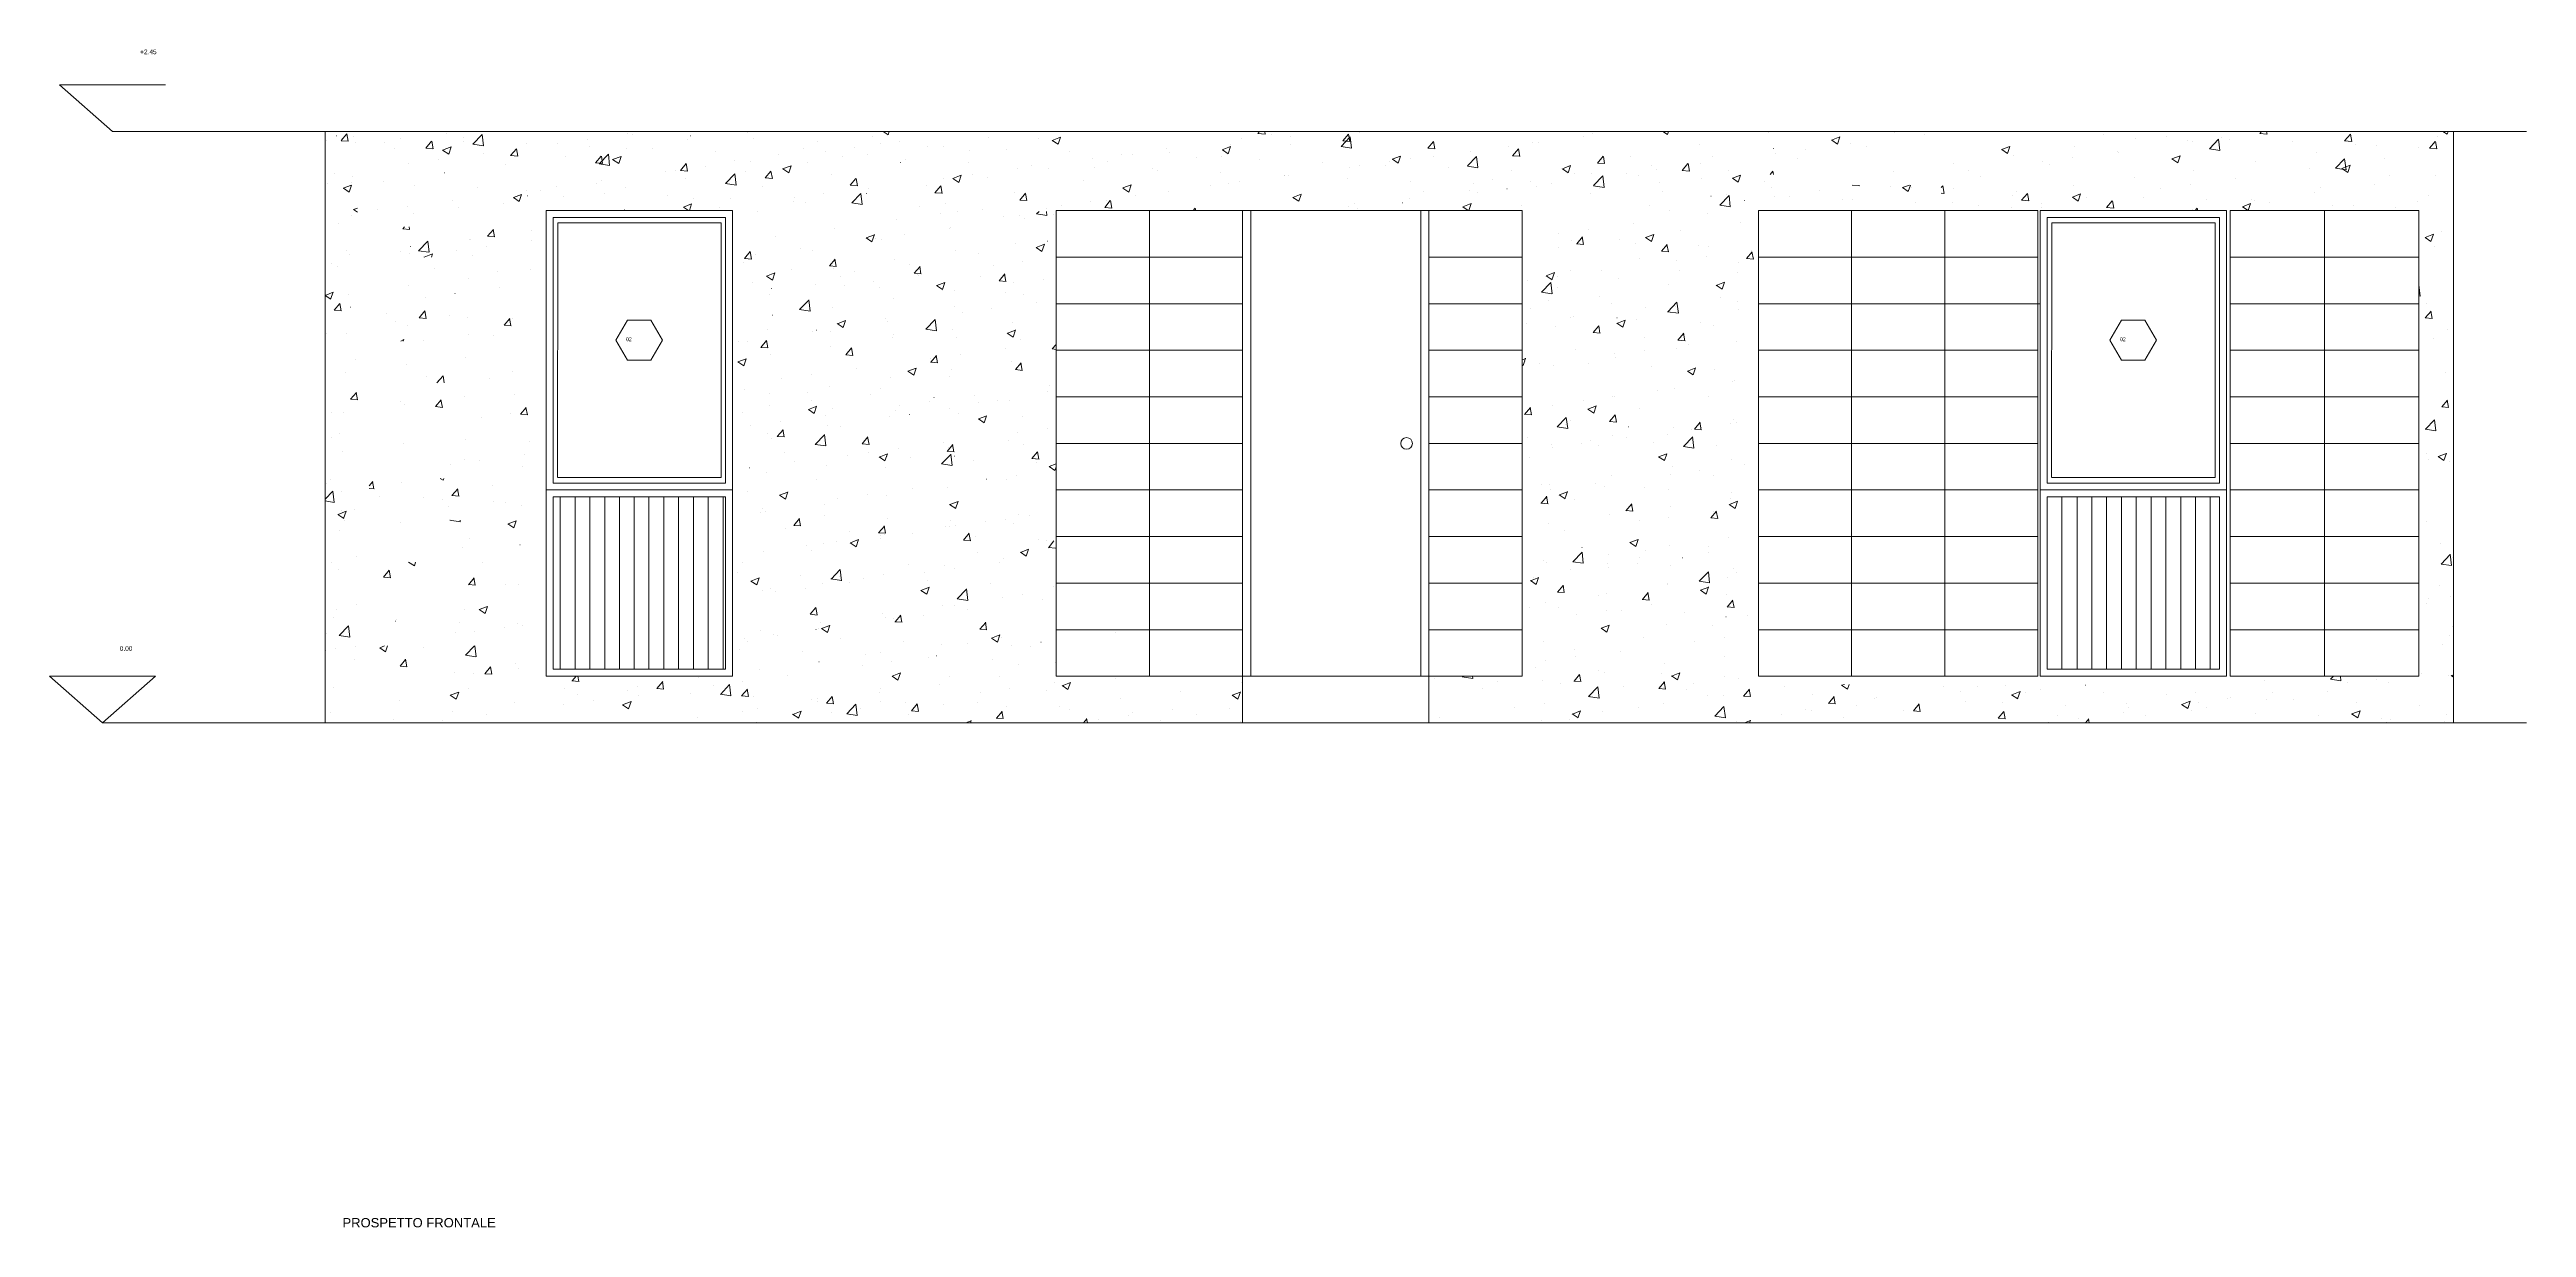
# Model space of a CAD drawing. Header units: centimetres. Extents: x -16179 to 12840, y -10704 to 3856.
# Drawn here: x 8510 to 9573, y -4292 to -3786 of the extents above; entities that cross this region are included whole.
import ezdxf

# ---------------------------------------------------------------- set-up
doc = ezdxf.new("R2010")
doc.units = ezdxf.units.CM
doc.header["$MEASUREMENT"] = 0
for name, color, linetype, lineweight in [('0_Num_Penna__7_Num_Penna__7_Num_Penna__7_Num_Penna__7_Num_Penna__7_Num_Penna__7_Num_Penna__7_Num_Penna__7_Num_Penna__7_Num_Penna__7', 7, 'Continuous', 18), ('A-ANNO-TEXT_Num_Penna__3_Num_Penna__3_Num_Penna__3_Num_Penna__3_Num_Penna__3_Num_Penna__3_Num_Penna__3_Num_Penna__3_Num_Penna__3_Num_Penna__3', 3, 'Continuous', 18), ('A-ELEV-MBE1_Num_Penna__7_Num_Penna__7_Num_Penna__7_Num_Penna__7_Num_Penna__7_Num_Penna__7_Num_Penna__7_Num_Penna__7_Num_Penna__7_Num_Penna__7', 7, 'Continuous', 18), ('A-ELEV-PATT_Num_Penna__8_Num_Penna__8_Num_Penna__8_Num_Penna__8_Num_Penna__8_Num_Penna__8_Num_Penna__8_Num_Penna__8_Num_Penna__8_Num_Penna__8', 8, 'Continuous', 18), ('AA - linee quote_Num_Penna__3_Num_Penna__3_Num_Penna__3_Num_Penna__3_Num_Penna__3_Num_Penna__3_Num_Penna__3_Num_Penna__3_Num_Penna__3_Num_Penna__3', 3, 'Continuous', 18), ('AA - pareti sezionate_Num_Penna__7_Num_Penna__7_Num_Penna__7_Num_Penna__7_Num_Penna__7_Num_Penna__7_Num_Penna__7_Num_Penna__7_Num_Penna__7_Num_Penna__7', 7, 'Continuous', 18), ('AA - serramenti e porte_Num_Penna__4_Num_Penna__4_Num_Penna__4_Num_Penna__4_Num_Penna__4_Num_Penna__4_Num_Penna__4_Num_Penna__4_Num_Penna__4_Num_Penna__4', 4, 'Continuous', 18), ('AA pareti non sezionate_Num_Penna__2_Num_Penna__2_Num_Penna__2_Num_Penna__2_Num_Penna__2_Num_Penna__2_Num_Penna__2_Num_Penna__2_Num_Penna__2_Num_Penna__2', 2, 'Continuous', 18), ('SIMBOLI FINESTRE_Num_Penna__3_Num_Penna__3_Num_Penna__3_Num_Penna__3_Num_Penna__3_Num_Penna__3_Num_Penna__3_Num_Penna__3_Num_Penna__3_Num_Penna__3', 3, 'Continuous', 18)]:
    doc.layers.add(name, color=color, linetype=linetype, lineweight=lineweight)
doc.styles.add('GENERATED_STYLE_1', font='Arial.ttf')

msp = doc.modelspace()

# ---------------------------------------------------------------- linework, layer by layer
at = {"layer": '0_Num_Penna__7_Num_Penna__7_Num_Penna__7_Num_Penna__7_Num_Penna__7_Num_Penna__7_Num_Penna__7_Num_Penna__7_Num_Penna__7_Num_Penna__7', "color": 7, "linetype": 'Continuous', "lineweight": 18}
for p, q in [((9022, -3855.6), (9025.5, -3855.6)), ((9098.5, -3855.6), (9102, -3855.6))]:
    msp.add_line(p, q, dxfattribs=at)
at = {"layer": 'A-ELEV-MBE1_Num_Penna__7_Num_Penna__7_Num_Penna__7_Num_Penna__7_Num_Penna__7_Num_Penna__7_Num_Penna__7_Num_Penna__7_Num_Penna__7_Num_Penna__7', "color": 7, "linetype": 'Continuous', "lineweight": 18}
for p, q in [((9022, -3855.6), (8942, -3855.6)), ((8942, -3855.6), (8942, -4055.6)), ((8982, -3855.6), (8982, -4055.6)), ((9022, -4055.6), (9022, -3855.6)), ((9142, -3855.6), (9102, -3855.6)), ((9102, -3855.6), (9102, -4055.6)), ((9142, -3855.6), (9142, -4055.6)), ((9363.5, -3855.6), (9243.5, -3855.6)), ((9243.5, -3855.6), (9243.5, -4055.6)), ((9283.5, -3855.6), (9283.5, -4055.6)), ((9323.5, -3855.6), (9323.5, -4055.6)), ((9363.5, -3855.6), (9363.5, -4055.6)), ((9446, -3855.6), (9446, -4055.6)), ((9527, -3855.6), (9446, -3855.6)), ((9486.5, -3855.6), (9486.5, -4055.6)), ((9527, -3855.6), (9527, -4055.6)), ((8982, -3875.6), (8942, -3875.6)), ((9022, -3875.6), (8942, -3875.6)), ((9102, -3875.6), (9142, -3875.6)), ((9142, -3875.6), (9102, -3875.6)), ((9243.5, -3875.6), (9363.5, -3875.6)), ((9527, -3875.6), (9446, -3875.6)), ((9486.5, -3875.6), (9486.5, -3895.6)), ((8942, -3895.6), (8982, -3895.6)), ((9022, -3895.6), (8942, -3895.6)), ((9142, -3895.6), (9102, -3895.6)), ((9102, -3895.6), (9142, -3895.6)), ((9243.5, -3895.6), (9364.5, -3895.6)), ((9527, -3895.6), (9446, -3895.6)), ((8982, -3915.6), (8942, -3915.6)), ((9022, -3915.6), (8942, -3915.6)), ((9102, -3915.6), (9142, -3915.6)), ((9142, -3915.6), (9102, -3915.6)), ((9243.5, -3915.6), (9363.5, -3915.6)), ((9527, -3915.6), (9446, -3915.6)), ((8982, -3935.6), (8942, -3935.6)), ((9022, -3935.6), (8942, -3935.6)), ((9102, -3935.6), (9142, -3935.6)), ((9142, -3935.6), (9102, -3935.6)), ((9243.5, -3935.6), (9363.5, -3935.6)), ((9527, -3935.6), (9446, -3935.6)), ((8942, -3955.6), (8982, -3955.6)), ((9022, -3955.6), (8942, -3955.6)), ((9142, -3955.6), (9102, -3955.6)), ((9102, -3955.6), (9142, -3955.6)), ((9243.5, -3955.6), (9363.5, -3955.6)), ((9527, -3955.6), (9446, -3955.6)), ((8982, -3975.6), (8942, -3975.6)), ((9022, -3975.6), (8942, -3975.6)), ((9142, -3975.6), (9102, -3975.6)), ((9102, -3975.6), (9142, -3975.6)), ((9243.5, -3975.6), (9283.5, -3975.6)), ((9363.5, -3975.6), (9243.5, -3975.6)), ((9527, -3975.6), (9446, -3975.6)), ((8726, -3978.6), (8800, -3978.6)), ((8726, -3978.6), (8726, -4052.6)), ((8729, -4052.6), (8729, -3978.6)), ((8735.4, -4052.6), (8735.4, -3978.6)), ((8741.7, -4052.6), (8741.7, -3978.6)), ((8748.1, -4052.6), (8748.1, -3978.6)), ((8754.4, -4052.6), (8754.4, -3978.6)), ((8760.8, -4052.6), (8760.8, -3978.6)), ((8767.1, -4052.6), (8767.1, -3978.6)), ((8773.5, -4052.6), (8773.5, -3978.6)), ((8779.8, -4052.6), (8779.8, -3978.6)), ((8786.2, -4052.6), (8786.2, -3978.6)), ((8792.5, -4052.6), (8792.5, -3978.6)), ((8798.9, -4052.6), (8798.9, -3978.6)), ((8800, -3978.6), (8800, -4052.6)), ((9367.5, -4052.6), (9367.5, -3978.6)), ((9367.5, -3978.6), (9441.5, -3978.6)), ((9373.8, -4052.6), (9373.8, -3978.6)), ((9380.3, -4052.6), (9380.3, -3978.6)), ((9386.7, -4052.6), (9386.7, -3978.6)), ((9393, -4052.6), (9393, -3978.6)), ((9399.4, -4052.6), (9399.4, -3978.6)), ((9405.7, -4052.6), (9405.7, -3978.6)), ((9412.1, -4052.6), (9412.1, -3978.6)), ((9418.4, -4052.6), (9418.4, -3978.6)), ((9424.8, -4052.6), (9424.8, -3978.6)), ((9431.1, -4052.6), (9431.1, -3978.6)), ((9437.5, -4052.6), (9437.5, -3978.6)), ((9441.5, -3978.6), (9441.5, -4052.6)), ((8982, -3995.6), (8942, -3995.6)), ((9022, -3995.6), (8942, -3995.6)), ((9102, -3995.6), (9142, -3995.6)), ((9142, -3995.6), (9102, -3995.6)), ((9363.5, -3995.6), (9243.5, -3995.6)), ((9527, -3995.6), (9446, -3995.6)), ((8982, -4015.6), (8942, -4015.6)), ((9022, -4015.6), (8942, -4015.6)), ((9142, -4015.6), (9102, -4015.6)), ((9102, -4015.6), (9142, -4015.6)), ((9243.5, -4015.6), (9363.5, -4015.6)), ((9527, -4015.6), (9446, -4015.6)), ((9022, -4035.6), (8942, -4035.6)), ((8967.4, -4036.6), (8967.4, -4036.6)), ((9142, -4035.6), (9102, -4035.6)), ((9102, -4035.6), (9142, -4035.6)), ((9243.5, -4035.6), (9363.5, -4035.6)), ((9527, -4035.6), (9446, -4035.6)), ((8726, -4052.6), (8800, -4052.6)), ((9022, -4055.6), (8942, -4055.6)), ((9022, -4055.6), (9022, -4075.6)), ((9102, -4055.6), (9022, -4055.6)), ((9102, -4055.6), (9142, -4055.6)), ((9102, -4055.6), (9102, -4075.6)), ((9243.5, -4055.6), (9363.5, -4055.6)), ((9367.5, -4052.6), (9441.5, -4052.6)), ((9527, -4055.6), (9446, -4055.6))]:
    msp.add_line(p, q, dxfattribs=at)
at = {"layer": 'A-ELEV-PATT_Num_Penna__8_Num_Penna__8_Num_Penna__8_Num_Penna__8_Num_Penna__8_Num_Penna__8_Num_Penna__8_Num_Penna__8_Num_Penna__8_Num_Penna__8', "color": 8, "linetype": 'Continuous', "lineweight": 18}
for p, q in [((8628.5, -3825.4), (8628.5, -3825.4)), ((8633, -3823.4), (8633.1, -3823.4)), ((8634.9, -3825.5), (8637.3, -3822.6)), ((8634.9, -3825.6), (8637.9, -3825.8)), ((8637.9, -3825.8), (8637.3, -3822.6)), ((8640.4, -3823.9), (8640.4, -3823.9)), ((8640.9, -3826.5), (8640.9, -3826.5)), ((8653.6, -3826.2), (8653.6, -3826.2)), ((8660.2, -3824.5), (8660.2, -3824.5)), ((8671.3, -3828.7), (8673.7, -3825.8)), ((8671.3, -3828.7), (8674.3, -3829)), ((8674.4, -3829), (8673.8, -3825.8)), ((8678.5, -3829.6), (8682.1, -3828.2)), ((8680, -3822.4), (8680, -3822.4)), ((8681.1, -3831.3), (8682.1, -3828.2)), ((8687.3, -3824), (8687.3, -3824)), ((8687.3, -3825.7), (8687.3, -3825.7)), ((8691.5, -3827.1), (8695.5, -3822.9)), ((8691.5, -3827.1), (8696, -3827.8)), ((8696, -3827.8), (8695.5, -3822.9)), ((8714.4, -3826.8), (8714.4, -3826.8)), ((8728, -3826.9), (8728, -3826.9)), ((8740.7, -3825.2), (8740.7, -3825.2)), ((8741.5, -3828), (8741.5, -3828)), ((8757.5, -3828.7), (8757.5, -3828.7)), ((8757.9, -3822.3), (8757.9, -3822.3)), ((8760, -3822.7), (8760, -3822.7)), ((8783.6, -3825.1), (8783.6, -3825.1)), ((8785, -3823.4), (8785.1, -3823.4)), ((8809.2, -3821.9), (8809.2, -3821.9)), ((8812.2, -3824.6), (8812.2, -3824.6)), ((8839.3, -3825.7), (8839.3, -3825.7)), ((8855.4, -3828.4), (8855.4, -3828.4)), ((8863, -3823.8), (8863, -3823.8)), ((8866.4, -3826.9), (8866.4, -3826.9)), ((8867.6, -3821.6), (8869.8, -3823)), ((8869.8, -3823), (8870.3, -3821.6)), ((8874.7, -3825.8), (8874.7, -3825.8)), ((8886.7, -3828.1), (8886.7, -3828.1)), ((8893.5, -3828), (8893.5, -3828)), ((8906.8, -3821.6), (8906.8, -3821.6)), ((8913.1, -3824.3), (8913.1, -3824.3)), ((8934.4, -3824.8), (8934.4, -3824.8)), ((8940.2, -3825.4), (8943.8, -3824)), ((8940.2, -3825.4), (8942.8, -3827.1)), ((8942.8, -3827.1), (8943.8, -3824)), ((9013.2, -3829.5), (9016.8, -3828.1)), ((9015.8, -3831.2), (9016.8, -3828.1)), ((9016.7, -3827), (9016.7, -3827)), ((9021.5, -3824.8), (9021.5, -3824.8)), ((9028.6, -3822.4), (9029.3, -3821.6)), ((9028.6, -3822.4), (9031.7, -3822.7)), ((9031.7, -3822.7), (9031.5, -3821.6)), ((9034.2, -3823.1), (9034.2, -3823.1)), ((9042.4, -3823.8), (9042.4, -3823.8)), ((9042.7, -3827.3), (9042.7, -3827.3)), ((9064.3, -3828), (9068.2, -3823.9)), ((9064.3, -3828), (9068.8, -3828.7)), ((9065, -3825.6), (9067.5, -3822.7)), ((9065.1, -3825.6), (9068.1, -3825.9)), ((9068.1, -3825.9), (9067.5, -3822.7)), ((9068.8, -3828.7), (9068.2, -3823.9)), ((9072.3, -3822.2), (9072.3, -3822.2)), ((9101.5, -3828.8), (9103.9, -3825.9)), ((9104.6, -3829.1), (9104, -3825.9)), ((9136.2, -3828), (9136.2, -3828)), ((9146.3, -3826.2), (9146.3, -3826.2)), ((9148.9, -3826.3), (9148.9, -3826.3)), ((9168.2, -3823.8), (9168.2, -3823.8)), ((9172.3, -3822.6), (9172.3, -3822.6)), ((9202.5, -3821.6), (9204.5, -3822.9)), ((9204.5, -3822.9), (9204.9, -3821.6)), ((9218.3, -3827.1), (9218.3, -3827.1)), ((9248, -3822), (9248, -3822)), ((9274.9, -3825.3), (9278.5, -3823.9)), ((9275, -3825.3), (9277.5, -3827)), ((9275.5, -3825.7), (9275.5, -3825.7)), ((9277.5, -3827), (9278.5, -3823.9)), ((9282.9, -3826.9), (9282.9, -3826.9)), ((9289.8, -3828.1), (9289.8, -3828.1)), ((9301.9, -3821.9), (9301.9, -3821.9)), ((9314.9, -3822.7), (9315, -3822.7)), ((9347.9, -3829.3), (9351.5, -3828)), ((9350.5, -3831.1), (9351.5, -3828)), ((9379.4, -3828.1), (9379.4, -3828.1)), ((9391.5, -3822.7), (9391.5, -3822.7)), ((9405.5, -3824.6), (9405.5, -3824.6)), ((9418.7, -3823.8), (9418.7, -3823.8)), ((9427.7, -3825.5), (9427.7, -3825.5)), ((9429.7, -3825.9), (9429.7, -3825.9)), ((9437.1, -3829), (9441, -3824.9)), ((9441.6, -3829.7), (9441, -3824.9)), ((9442.4, -3824.2), (9442.4, -3824.2)), ((9445.8, -3825), (9445.8, -3825)), ((9458.8, -3822.4), (9459.5, -3821.6)), ((9458.8, -3822.5), (9461.8, -3822.7)), ((9461.6, -3821.7), (9461.6, -3821.7)), ((9461.9, -3822.7), (9461.7, -3821.6)), ((9472.9, -3826.1), (9472.9, -3826.1)), ((9495.2, -3825.6), (9497.7, -3822.7)), ((9495.2, -3825.6), (9498.3, -3825.9)), ((9498.3, -3825.9), (9497.7, -3822.7)), ((9500, -3827.3), (9500, -3827.3)), ((9508.7, -3827.6), (9508.7, -3827.6)), ((9527.1, -3828.4), (9527.1, -3828.4)), ((9531.7, -3828.8), (9534.1, -3825.9)), ((9534.8, -3829.1), (9534.2, -3825.9)), ((9535, -3823.8), (9535, -3823.8)), ((9537.3, -3821.6), (9539.2, -3822.8)), ((9539.2, -3822.8), (9539.6, -3821.6)), ((8628.1, -3834.1), (8628.1, -3834.1)), ((8657.7, -3829.1), (8657.7, -3829.1)), ((8664, -3835.3), (8664, -3835.3)), ((8676.7, -3833.6), (8676.7, -3833.6)), ((8678.5, -3829.6), (8681.1, -3831.3)), ((8679.3, -3839.3), (8679.4, -3839.3)), ((8695.9, -3831.1), (8695.9, -3831.1)), ((8705.4, -3835.7), (8705.4, -3835.7)), ((8707.7, -3831.9), (8710.2, -3829)), ((8707.7, -3831.9), (8710.8, -3832.2)), ((8710.8, -3832.2), (8710.2, -3829)), ((8731.1, -3832.5), (8731.1, -3832.5)), ((8744.2, -3835.1), (8746.6, -3832.2)), ((8744.2, -3835.1), (8747.2, -3835.4)), ((8745.7, -3835.5), (8749.7, -3831.3)), ((8745.7, -3835.5), (8750.2, -3836.2)), ((8747.2, -3835.4), (8746.7, -3832.2)), ((8750.2, -3836.2), (8749.7, -3831.4)), ((8751.5, -3833.6), (8755.1, -3832.3)), ((8751.5, -3833.6), (8754.1, -3835.4)), ((8754.1, -3835.4), (8755.1, -3832.3)), ((8768.6, -3829.1), (8768.6, -3829.1)), ((8774.1, -3839), (8774.1, -3839)), ((8778.7, -3838.5), (8778.7, -3838.5)), ((8780.6, -3838.3), (8783.1, -3835.4)), ((8780.6, -3838.3), (8783.6, -3838.6)), ((8783.7, -3838.6), (8783.1, -3835.4)), ((8791.4, -3836.8), (8791.4, -3836.8)), ((8795.8, -3830.3), (8795.8, -3830.3)), ((8803.7, -3833.9), (8803.7, -3833.9)), ((8808.6, -3838.8), (8808.6, -3838.8)), ((8810.6, -3834.3), (8810.6, -3834.3)), ((8817, -3841.5), (8819.5, -3838.6)), ((8820.1, -3841.8), (8819.5, -3838.6)), ((8822.9, -3831.4), (8822.9, -3831.4)), ((8824.5, -3837.7), (8828.1, -3836.3)), ((8824.6, -3837.7), (8827.1, -3839.4)), ((8827.1, -3839.4), (8828.1, -3836.3)), ((8833.4, -3828.9), (8833.4, -3828.9)), ((8835, -3835), (8835, -3835)), ((8842.7, -3830.1), (8842.7, -3830.1)), ((8850, -3832.5), (8850, -3832.5)), ((8861.1, -3831.4), (8861.1, -3831.4)), ((8875.1, -3834.9), (8875.2, -3834.9)), ((8877.1, -3833.7), (8877.1, -3833.7)), ((8904.2, -3834.8), (8904.2, -3834.8)), ((8904.8, -3829.8), (8904.8, -3829.8)), ((8920.6, -3829.2), (8920.6, -3829.2)), ((8925.4, -3837.5), (8925.4, -3837.5)), ((8931.3, -3836), (8931.4, -3836)), ((8938.6, -3837.7), (8938.6, -3837.7)), ((8947.8, -3830.3), (8947.8, -3830.3)), ((8957.4, -3833.2), (8957.4, -3833.2)), ((8958.5, -3837.1), (8958.5, -3837.1)), ((8964.2, -3834.4), (8964.2, -3834.4)), ((8970.2, -3831.6), (8970.2, -3831.6)), ((8974.9, -3831.4), (8974.9, -3831.4)), ((8983.4, -3837.5), (8983.4, -3837.5)), ((8985.6, -3838.3), (8985.6, -3838.3)), ((8989.4, -3829), (8989.4, -3829)), ((8990.6, -3830.6), (8990.6, -3830.6)), ((9002, -3832.6), (9002, -3832.6)), ((9013.1, -3832.4), (9013.1, -3832.4)), ((9013.3, -3829.5), (9015.8, -3831.2)), ((9029.1, -3833.7), (9029.1, -3833.7)), ((9056.2, -3834.9), (9056.2, -3834.9)), ((9068.1, -3836.9), (9068.1, -3836.9)), ((9072.2, -3836.4), (9072.2, -3836.4)), ((9083.3, -3836), (9083.4, -3836)), ((9084.9, -3834.7), (9084.9, -3834.7)), ((9086.2, -3833.5), (9089.8, -3832.2)), ((9086.3, -3833.5), (9088.8, -3835.2)), ((9088.8, -3835.2), (9089.8, -3832.2)), ((9094.2, -3833.3), (9094.2, -3833.3)), ((9101.5, -3828.8), (9104.5, -3829.1)), ((9104.1, -3832.2), (9104.1, -3832.2)), ((9110.5, -3837.2), (9110.5, -3837.2)), ((9118.5, -3836.4), (9122.5, -3832.3)), ((9118.5, -3836.5), (9123, -3837.2)), ((9119.9, -3830), (9119.9, -3830)), ((9123, -3837.1), (9122.5, -3832.3)), ((9137.6, -3838.3), (9137.6, -3838.3)), ((9137.9, -3832), (9140.4, -3829)), ((9137.9, -3832), (9141, -3832.2)), ((9141, -3832.3), (9140.4, -3829.1)), ((9159.1, -3837.3), (9159.1, -3837.3)), ((9159.3, -3837.6), (9162.8, -3836.2)), ((9159.3, -3837.6), (9161.8, -3839.3)), ((9161.8, -3839.3), (9162.8, -3836.2)), ((9174.4, -3835.2), (9176.8, -3832.2)), ((9174.4, -3835.2), (9177.4, -3835.4)), ((9177.4, -3835.4), (9176.9, -3832.3)), ((9188.7, -3832.2), (9188.7, -3832.2)), ((9197.4, -3836.3), (9197.4, -3836.3)), ((9199.6, -3837.9), (9199.6, -3837.9)), ((9210.8, -3838.3), (9213.2, -3835.4)), ((9210.8, -3838.3), (9213.8, -3838.6)), ((9213.9, -3838.6), (9213.3, -3835.4)), ((9218.8, -3835.4), (9218.8, -3835.4)), ((9223.8, -3832.5), (9223.8, -3832.5)), ((9230.5, -3838.2), (9230.5, -3838.2)), ((9248.5, -3840.1), (9249.7, -3838.6)), ((9250, -3840.1), (9249.7, -3838.6)), ((9249.8, -3828.9), (9249.9, -3828.9)), ((9250.9, -3831.1), (9250.9, -3831.1)), ((9260.1, -3833.1), (9260.1, -3833.1)), ((9263.6, -3829.5), (9263.6, -3829.5)), ((9301.3, -3838.8), (9301.3, -3838.8)), ((9327.4, -3835.2), (9327.4, -3835.2)), ((9333.5, -3838.5), (9333.5, -3838.5)), ((9348, -3829.4), (9350.5, -3831.1)), ((9353, -3831.9), (9353, -3831.9)), ((9365.6, -3834.3), (9365.6, -3834.3)), ((9368.4, -3835.7), (9368.4, -3835.7)), ((9378.3, -3832.6), (9378.3, -3832.6)), ((9397.6, -3830.1), (9397.6, -3830.1)), ((9398, -3830.6), (9398, -3830.6)), ((9421, -3833.4), (9424.5, -3832)), ((9421, -3833.4), (9423.5, -3835.1)), ((9423.5, -3835.1), (9424.5, -3832.1)), ((9430.5, -3838.2), (9430.5, -3838.2)), ((9437.1, -3829), (9441.6, -3829.7)), ((9456.9, -3834.4), (9456.9, -3834.4)), ((9480.3, -3837.5), (9480.3, -3837.5)), ((9483, -3830.8), (9483, -3830.8)), ((9491.3, -3837.4), (9495.2, -3833.3)), ((9491.3, -3837.4), (9495.8, -3838.1)), ((9493.1, -3835.8), (9493.1, -3835.8)), ((9494, -3837.5), (9497.5, -3836.1)), ((9494, -3837.5), (9496.5, -3839.2)), ((9495.8, -3838.1), (9495.2, -3833.3)), ((9496.5, -3839.2), (9497.5, -3836.1)), ((9512.3, -3833.3), (9512.3, -3833.3)), ((9531.7, -3828.8), (9534.7, -3829.1)), ((8629, -3844.1), (8629, -3844.1)), ((8631.9, -3839.5), (8631.9, -3839.5)), ((8635.8, -3845.9), (8639.4, -3844.6)), ((8635.9, -3846), (8638.4, -3847.7)), ((8638.4, -3847.7), (8639.4, -3844.6)), ((8639.4, -3843.5), (8639.4, -3843.5)), ((8639.8, -3840.8), (8639.8, -3840.8)), ((8653, -3843.1), (8653, -3843.1)), ((8666.5, -3844.7), (8666.5, -3844.7)), ((8693.6, -3845.8), (8693.6, -3845.8)), ((8708.9, -3850), (8712.4, -3848.7)), ((8708.9, -3850), (8711.4, -3851.7)), ((8711.4, -3851.7), (8712.4, -3848.7)), ((8714.6, -3846.9), (8714.7, -3846.9)), ((8714.8, -3849.2), (8714.9, -3849.2)), ((8720.7, -3847), (8720.7, -3847)), ((8727.4, -3845.2), (8727.4, -3845.2)), ((8730.5, -3849.4), (8730.5, -3849.4)), ((8744.5, -3844.1), (8744.5, -3844.1)), ((8746.6, -3842.7), (8746.6, -3842.7)), ((8747.8, -3848.1), (8747.8, -3848.1)), ((8756.9, -3845.6), (8756.9, -3845.6)), ((8774.9, -3849.2), (8774.9, -3849.2)), ((8782.9, -3842), (8782.9, -3842)), ((8799.9, -3843.9), (8803.9, -3839.8)), ((8799.9, -3843.9), (8804.5, -3844.6)), ((8804.5, -3844.6), (8803.9, -3839.8)), ((8815.9, -3845.1), (8815.9, -3845.1)), ((8817, -3841.5), (8820.1, -3841.8)), ((8842.1, -3848.4), (8842.1, -3848.4)), ((8845.5, -3840), (8845.5, -3840)), ((8853.5, -3844.7), (8855.9, -3841.8)), ((8853.5, -3844.7), (8856.5, -3844.9)), ((8854.2, -3852.3), (8858.1, -3848.2)), ((8856.6, -3845), (8856, -3841.8)), ((8858.7, -3853), (8858.1, -3848.2)), ((8860.4, -3848.3), (8860.5, -3848.3)), ((8861.3, -3845.9), (8861.3, -3845.9)), ((8886.1, -3845), (8886.1, -3845)), ((8889.9, -3847.9), (8892.4, -3844.9)), ((8889.9, -3847.9), (8893, -3848.1)), ((8893, -3848.2), (8892.4, -3845)), ((8893.4, -3841.7), (8893.4, -3841.7)), ((8897.6, -3841.8), (8901.1, -3840.4)), ((8897.6, -3841.8), (8900.1, -3843.5)), ((8900.1, -3843.5), (8901.1, -3840.4)), ((8906.1, -3840), (8906.1, -3840)), ((8912.5, -3841.2), (8912.5, -3841.2)), ((8924.2, -3847.6), (8924.2, -3847.6)), ((8926.3, -3851.1), (8928.8, -3848.1)), ((8929.4, -3851.3), (8928.8, -3848.2)), ((8953.8, -3842.5), (8953.8, -3842.5)), ((8970.6, -3845.8), (8974.1, -3844.5)), ((8970.6, -3845.9), (8973.1, -3847.6)), ((8973.1, -3847.6), (8974.1, -3844.5)), ((8976, -3849.1), (8976, -3849.1)), ((8990, -3847.5), (8990, -3847.5)), ((9008.1, -3844.8), (9008.1, -3844.8)), ((9012.7, -3839.4), (9012.7, -3839.4)), ((9016.1, -3843.9), (9016.1, -3843.9)), ((9020.8, -3843.2), (9020.8, -3843.2)), ((9039.8, -3840.6), (9039.8, -3840.6)), ((9040.1, -3840.6), (9040.1, -3840.6)), ((9041.7, -3840.7), (9041.7, -3840.7)), ((9043.6, -3849.9), (9047.1, -3848.5)), ((9043.6, -3849.9), (9046.1, -3851.6)), ((9046.1, -3851.6), (9047.1, -3848.6)), ((9066.9, -3841.7), (9066.9, -3841.7)), ((9094.1, -3842.9), (9094.1, -3842.9)), ((9099.8, -3847.4), (9099.8, -3847.4)), ((9119.3, -3846.9), (9119.3, -3846.9)), ((9121.2, -3844), (9121.2, -3844)), ((9122.8, -3848), (9122.8, -3848)), ((9129.5, -3842.3), (9129.5, -3842.3)), ((9135.5, -3846.3), (9135.6, -3846.3)), ((9145.6, -3843.1), (9145.6, -3843.1)), ((9148.3, -3845.1), (9148.3, -3845.1)), ((9154.8, -3843.8), (9154.8, -3843.8)), ((9164.7, -3839.5), (9164.7, -3839.5)), ((9171.3, -3848.4), (9171.3, -3848.4)), ((9171.7, -3839.6), (9171.7, -3839.6)), ((9172.7, -3844.8), (9176.7, -3840.7)), ((9172.7, -3844.9), (9177.2, -3845.6)), ((9175.4, -3846.3), (9175.4, -3846.3)), ((9177.2, -3845.6), (9176.7, -3840.7)), ((9186.9, -3839.6), (9186.9, -3839.6)), ((9191.8, -3840.6), (9191.8, -3840.6)), ((9200.9, -3843.3), (9200.9, -3843.3)), ((9202.5, -3847.4), (9202.5, -3847.4)), ((9218.9, -3841.8), (9218.9, -3841.8)), ((9223.1, -3849.4), (9223.2, -3849.4)), ((9226.9, -3853.3), (9230.9, -3849.1)), ((9229.6, -3848.6), (9229.7, -3848.6)), ((9231.4, -3854), (9230.9, -3849.1)), ((9232.3, -3841.7), (9235.8, -3840.3)), ((9232.3, -3841.7), (9234.8, -3843.4)), ((9234.8, -3843.4), (9235.8, -3840.3)), ((9246.1, -3842.9), (9246.1, -3842.9)), ((9249.2, -3845.8), (9249.2, -3845.8)), ((9250.3, -3849.5), (9250.3, -3849.5)), ((9256.8, -3849.7), (9256.8, -3849.7)), ((9269.5, -3847), (9269.5, -3847)), ((9283.7, -3844.7), (9283.8, -3844.6)), ((9283.7, -3844.7), (9286.7, -3845)), ((9286.7, -3845), (9286.7, -3844.6)), ((9300.3, -3845.2), (9300.3, -3845.2)), ((9305.3, -3845.7), (9308.3, -3844.6)), ((9305.3, -3845.7), (9307.8, -3847.4)), ((9307.8, -3847.4), (9308.8, -3844.6)), ((9309.2, -3845.8), (9309.2, -3845.8)), ((9322, -3845.7), (9322.6, -3845)), ((9322, -3848.1), (9323.1, -3848.2)), ((9323.2, -3848.2), (9322.6, -3845)), ((9327.4, -3846.3), (9327.4, -3846.3)), ((9338.8, -3840.8), (9338.8, -3840.8)), ((9352.4, -3848.9), (9352.4, -3848.9)), ((9354.5, -3847.5), (9354.5, -3847.5)), ((9356.5, -3851.1), (9359, -3848.2)), ((9359.6, -3851.4), (9359, -3848.2)), ((9378.3, -3849.8), (9381.8, -3848.4)), ((9378.3, -3849.8), (9380.8, -3851.5)), ((9378.8, -3845), (9378.8, -3845)), ((9380.8, -3851.5), (9381.8, -3848.4)), ((9381.6, -3848.6), (9381.7, -3848.6)), ((9404.9, -3841.5), (9404.9, -3841.5)), ((9408.8, -3849.8), (9408.8, -3849.8)), ((9416.3, -3845.9), (9416.3, -3845.9)), ((9429, -3844.2), (9429, -3844.2)), ((9448.3, -3841.7), (9448.3, -3841.7)), ((9482.4, -3847.7), (9482.4, -3847.7)), ((9484.8, -3845.6), (9484.8, -3845.6)), ((9508, -3844.5), (9508, -3844.5)), ((9514.4, -3840.6), (9514.5, -3840.6)), ((9531, -3849.1), (9531, -3849.1)), ((9534.4, -3840.7), (9534.4, -3840.7)), ((8639.2, -3857.7), (8639.2, -3857.7)), ((8640.3, -3855.1), (8642, -3854.5)), ((8640.3, -3855.1), (8642, -3856.2)), ((8641.1, -3855.3), (8641.1, -3855.3)), ((8650.6, -3855.3), (8650.6, -3855.3)), ((8663.3, -3853.7), (8663.3, -3853.7)), ((8665.8, -3857), (8665.8, -3857)), ((8682.6, -3851.1), (8682.6, -3851.1)), ((8685.2, -3854.3), (8685.2, -3854.3)), ((8704.8, -3852.7), (8704.8, -3852.7)), ((8756.6, -3855.3), (8756.7, -3855.3)), ((8781.9, -3854.1), (8785.4, -3852.7)), ((8781.9, -3854.1), (8784.1, -3855.6)), ((8784.5, -3855.6), (8785.4, -3852.7)), ((8786.3, -3850.2), (8786.3, -3850.2)), ((8797.3, -3854.3), (8797.3, -3854.3)), ((8802.1, -3850.4), (8802.1, -3850.4)), ((8813.6, -3855.9), (8813.6, -3855.9)), ((8829.2, -3851.5), (8829.2, -3851.5)), ((8829.4, -3850.1), (8829.4, -3850.1)), ((8834.4, -3851.9), (8834.4, -3851.9)), ((8854.2, -3852.3), (8858.7, -3853)), ((8856.3, -3852.7), (8856.3, -3852.7)), ((8873.3, -3859.6), (8873.3, -3859.6)), ((8883.4, -3853.8), (8883.4, -3853.8)), ((8892.2, -3857), (8892.2, -3857)), ((8894.6, -3852.7), (8894.6, -3852.7)), ((8899.4, -3856), (8899.4, -3856)), ((8910.5, -3855), (8910.5, -3855)), ((8919.3, -3858.1), (8919.3, -3858.1)), ((8926.1, -3857.6), (8926.1, -3857.6)), ((8926.4, -3851.1), (8929.4, -3851.3)), ((8928.3, -3859.1), (8928.3, -3859.1)), ((8933.5, -3857), (8934.6, -3855.9)), ((8933.5, -3857), (8938, -3857.7)), ((8938, -3857.7), (8937.8, -3855.9)), ((8938, -3854.6), (8938, -3854.6)), ((8941, -3857.4), (8941, -3857.4)), ((8944.1, -3853.3), (8944.1, -3853.3)), ((8956.8, -3851.6), (8956.8, -3851.6)), ((8962.8, -3854.2), (8965.2, -3851.3)), ((8962.8, -3854.2), (8965.8, -3854.5)), ((8963.6, -3851.3), (8963.6, -3851.3)), ((8965.9, -3854.5), (8965.3, -3851.3)), ((9000.8, -3855.6), (9001.7, -3854.5)), ((9001.9, -3855.6), (9001.7, -3854.5)), ((9067.5, -3853.8), (9067.5, -3853.8)), ((9070.2, -3852.5), (9070.2, -3852.5)), ((9071.5, -3854.8), (9071.5, -3854.8)), ((9090.7, -3852.2), (9090.8, -3852.2)), ((9093.6, -3850.2), (9093.6, -3850.2)), ((9116.6, -3854), (9120.1, -3852.6)), ((9116.6, -3854), (9118.9, -3855.6)), ((9119.2, -3855.6), (9120.1, -3852.6)), ((9141.6, -3853.5), (9141.6, -3853.5)), ((9196.8, -3853.2), (9196.8, -3853.2)), ((9205.5, -3855.4), (9205.5, -3855.4)), ((9221.8, -3857), (9221.8, -3857)), ((9226.9, -3853.3), (9231.5, -3854)), ((9237.5, -3851.2), (9237.6, -3851.2)), ((9279.5, -3850.9), (9279.5, -3850.9)), ((9283.9, -3850.9), (9283.9, -3850.9)), ((9311, -3852), (9311, -3852)), ((9326.7, -3852.1), (9326.7, -3852.1)), ((9338.1, -3853.2), (9338.1, -3853.2)), ((9352.3, -3854.4), (9352.3, -3854.4)), ((9356.5, -3851.1), (9359.6, -3851.4)), ((9365, -3852.7), (9365, -3852.7)), ((9365.2, -3854.3), (9365.2, -3854.3)), ((9384.2, -3850.1), (9384.2, -3850.1)), ((9392.4, -3855.5), (9392.4, -3855.5)), ((9393, -3854.3), (9395.4, -3851.4)), ((9393, -3854.3), (9396, -3854.6)), ((9396.1, -3854.6), (9395.5, -3851.4)), ((9429.9, -3855.1), (9429.9, -3855.1)), ((9431, -3855.6), (9431.9, -3854.6)), ((9432.1, -3855.6), (9431.9, -3854.6)), ((9435.9, -3850.9), (9435.9, -3850.9)), ((9451.3, -3853.9), (9454.8, -3852.5)), ((9451.3, -3853.9), (9453.8, -3855.6)), ((9453.8, -3855.6), (9454.8, -3852.5)), ((9455.2, -3850.7), (9455.2, -3850.7)), ((9456.3, -3851.3), (9456.3, -3851.3)), ((9463, -3852.1), (9463, -3852.1)), ((9490.1, -3853.2), (9490.1, -3853.2)), ((9498.9, -3853.3), (9498.9, -3853.3)), ((9517.2, -3854.4), (9517.2, -3854.4)), ((9526.6, -3851.7), (9526.6, -3851.7)), ((8633.8, -3861.2), (8633.8, -3861.2)), ((8661.4, -3863.4), (8662.1, -3862.6)), ((8661.4, -3863.4), (8664.4, -3863.7)), ((8664.3, -3863.6), (8664.1, -3862.6)), ((8664.6, -3871), (8664.7, -3871)), ((8668.1, -3872.9), (8672.1, -3868.7)), ((8672.7, -3873.5), (8672.1, -3868.7)), ((8690.2, -3868), (8690.2, -3868)), ((8690.3, -3867.8), (8690.3, -3867.8)), ((8697.2, -3871.1), (8697.2, -3871.1)), ((8697.8, -3866.6), (8700.3, -3863.7)), ((8697.8, -3866.6), (8700.8, -3866.8)), ((8700.8, -3866.8), (8700.2, -3863.7)), ((8716.5, -3868.6), (8716.5, -3868.6)), ((8716.7, -3864), (8716.7, -3864)), ((8821.3, -3866.7), (8821.3, -3866.7)), ((8846.9, -3863.4), (8846.9, -3863.4)), ((8860.3, -3867.3), (8863.9, -3866)), ((8860.3, -3867.3), (8862.8, -3869)), ((8862.8, -3869), (8863.9, -3865.9)), ((8864.3, -3867.6), (8864.3, -3867.6)), ((8866.8, -3867.8), (8866.8, -3867.8)), ((8877, -3865.9), (8877, -3865.9)), ((8896.2, -3863.3), (8896.2, -3863.3)), ((8896.5, -3862.7), (8896.5, -3862.7)), ((8924.5, -3869.7), (8924.5, -3869.7)), ((8933.3, -3871.4), (8936.9, -3870)), ((8935.8, -3873.1), (8936.9, -3870)), ((8938.2, -3868.7), (8938.3, -3868.7)), ((9157.7, -3865.5), (9157.7, -3865.5)), ((9163.4, -3868.5), (9163.4, -3868.5)), ((9165.4, -3869.8), (9168.5, -3870.1)), ((9165.5, -3869.8), (9167.9, -3866.9)), ((9168.4, -3870.1), (9167.8, -3866.9)), ((9170.4, -3863.8), (9170.4, -3863.8)), ((9184, -3867.8), (9184, -3867.8)), ((9189.7, -3861.3), (9189.7, -3861.3)), ((9190.5, -3869.6), (9190.5, -3869.6)), ((9195, -3867.2), (9198.6, -3865.9)), ((9195, -3867.2), (9197.5, -3868.9)), ((9197.5, -3868.9), (9198.6, -3865.8)), ((9201.9, -3873), (9204.3, -3870.1)), ((9204.8, -3873.3), (9204.2, -3870.1)), ((9210.1, -3864.2), (9210.1, -3864.2)), ((9217.6, -3870.7), (9217.6, -3870.7)), ((9222.2, -3871.1), (9222.2, -3871.1)), ((9235.7, -3860.9), (9235.7, -3860.9)), ((9529.7, -3867.1), (9533.3, -3865.7)), ((9529.7, -3867.1), (9532.2, -3868.8)), ((9532.2, -3868.8), (9533.3, -3865.7)), ((9533.8, -3870.8), (9533.8, -3870.8)), ((9536.8, -3864.4), (9536.8, -3864.4)), ((8630.9, -3878.1), (8630.9, -3878.1)), ((8633.2, -3879.6), (8633.2, -3879.6)), ((8637.3, -3872.6), (8637.3, -3872.6)), ((8638.6, -3874.6), (8638.6, -3874.6)), ((8660.5, -3873), (8660.5, -3873)), ((8664.4, -3873.8), (8664.4, -3873.8)), ((8668.1, -3872.8), (8672.6, -3873.5)), ((8670.6, -3875.6), (8674.2, -3874.2)), ((8670.6, -3875.5), (8670.6, -3875.6)), ((8673.7, -3875.6), (8674.2, -3874.2)), ((8675.1, -3880.6), (8675.1, -3880.6)), ((8684.5, -3872.8), (8684.5, -3872.8)), ((8691.5, -3874.9), (8691.5, -3874.9)), ((8702.2, -3881.8), (8702.2, -3881.8)), ((8716.1, -3880.9), (8716.1, -3880.9)), ((8807.6, -3877.9), (8807.6, -3877.9)), ((8808.1, -3876.2), (8810.6, -3873.2)), ((8808.1, -3876.1), (8811.2, -3876.4)), ((8811.1, -3876.4), (8810.5, -3873.2)), ((8812.9, -3874.3), (8812.9, -3874.3)), ((8828.1, -3880.7), (8828.1, -3880.7)), ((8832.2, -3871.8), (8832.2, -3871.8)), ((8837.2, -3872.8), (8837.2, -3872.8)), ((8844.6, -3879.3), (8847, -3876.4)), ((8844.6, -3879.3), (8847.6, -3879.6)), ((8846.3, -3880.3), (8846.3, -3880.3)), ((8847.5, -3879.6), (8846.9, -3876.4)), ((8855.2, -3881.8), (8855.2, -3881.8)), ((8872.7, -3876.5), (8872.7, -3876.5)), ((8879, -3878.9), (8879, -3878.9)), ((8881, -3882.5), (8883.5, -3879.6)), ((8883.9, -3882.8), (8883.4, -3879.6)), ((8898.8, -3872.9), (8898.8, -3872.9)), ((8908.6, -3873.8), (8908.6, -3873.8)), ((8914.9, -3879.2), (8914.9, -3879.2)), ((8927.6, -3877.5), (8927.6, -3877.5)), ((8933.3, -3871.4), (8935.8, -3873.1)), ((9157.6, -3871.6), (9157.6, -3871.6)), ((9162.9, -3881.2), (9162.9, -3881.2)), ((9176.3, -3881.3), (9176.3, -3881.3)), ((9192.6, -3876.1), (9192.6, -3876.1)), ((9201.9, -3873), (9204.9, -3873.3)), ((9208.4, -3877.1), (9208.4, -3877.1)), ((9209.4, -3881.1), (9209.5, -3881.1)), ((9221.1, -3875.4), (9221.1, -3875.4)), ((9235.1, -3877.9), (9235.1, -3877.9)), ((9238.3, -3876.2), (9240.8, -3873.3)), ((9238.3, -3876.2), (9241.3, -3876.5)), ((9240.4, -3872.9), (9240.4, -3872.9)), ((9241.3, -3876.4), (9240.7, -3873.3)), ((8628, -3892), (8631.5, -3890.6)), ((8628, -3892), (8630.5, -3893.6)), ((8630.4, -3893.6), (8631.5, -3890.6)), ((8637.9, -3891.5), (8638, -3891.5)), ((8664, -3887.9), (8664, -3887.9)), ((8683.8, -3891.2), (8683.9, -3891.2)), ((8689.7, -3884.7), (8689.7, -3884.7)), ((8703.1, -3888.6), (8703.1, -3888.6)), ((8811.7, -3886.3), (8811.7, -3886.3)), ((8817.6, -3883.7), (8821.2, -3882.3)), ((8817.6, -3883.7), (8820.1, -3885.4)), ((8818.8, -3891.8), (8818.8, -3891.8)), ((8819.7, -3889.1), (8819.8, -3889.1)), ((8820.1, -3885.4), (8821.2, -3882.3)), ((8820.7, -3883.6), (8820.7, -3883.6)), ((8838.8, -3887.5), (8838.8, -3887.5)), ((8849.4, -3884), (8849.4, -3884)), ((8850.9, -3887.6), (8850.9, -3887.6)), ((8863.6, -3885.9), (8863.6, -3885.9)), ((8865.9, -3888.6), (8865.9, -3888.6)), ((8881, -3882.5), (8884, -3882.8)), ((8882.3, -3883), (8882.3, -3883)), ((8882.8, -3883.4), (8882.8, -3883.4)), ((8890.6, -3887.8), (8893.2, -3889.5)), ((8890.7, -3887.8), (8894.2, -3886.4)), ((8893, -3889.8), (8893, -3889.8)), ((8893.1, -3889.5), (8894.2, -3886.4)), ((8898.2, -3889.8), (8898.2, -3889.8)), ((8909.4, -3884.1), (8909.5, -3884.1)), ((8917.4, -3885.7), (8919.9, -3882.8)), ((8917.4, -3885.7), (8920.5, -3886)), ((8920.4, -3886), (8919.8, -3882.8)), ((8920.2, -3890.9), (8920.2, -3890.9)), ((8923.8, -3886.6), (8923.8, -3886.6)), ((8928, -3891.6), (8928, -3891.6)), ((8936.6, -3885.2), (8936.6, -3885.2)), ((9144.4, -3885.5), (9144.4, -3885.5)), ((9150.3, -3890.6), (9154.3, -3886.5)), ((9150.3, -3890.6), (9154.8, -3891.3)), ((9152.3, -3883.6), (9154.9, -3885.3)), ((9152.4, -3883.6), (9155.9, -3882.2)), ((9154.9, -3891.3), (9154.3, -3886.5)), ((9154.8, -3885.3), (9155.9, -3882.2)), ((9157, -3888.5), (9157, -3888.5)), ((9157.1, -3883.8), (9157.1, -3883.8)), ((9175.1, -3892.4), (9175.1, -3892.4)), ((9183.4, -3884.7), (9183.4, -3884.7)), ((9204.7, -3887.3), (9204.7, -3887.3)), ((9225.3, -3887.6), (9227.9, -3889.3)), ((9225.4, -3887.7), (9228.9, -3886.3)), ((9227.9, -3889.3), (9228.9, -3886.3)), ((9234.4, -3882.2), (9234.4, -3882.2)), ((9527, -3887.6), (9527.1, -3887.5)), ((9527, -3892.2), (9527.6, -3892.3)), ((9527.6, -3892.3), (9527.1, -3887.5)), ((8632, -3898.4), (8634.4, -3895.5)), ((8632, -3898.4), (8635, -3898.7)), ((8634.9, -3898.7), (8634.4, -3895.5)), ((8639, -3897.1), (8639.1, -3897.1)), ((8654.3, -3899.6), (8654.3, -3899.6)), ((8668.4, -3901.6), (8670.9, -3898.7)), ((8668.4, -3901.6), (8671.5, -3901.9)), ((8671.4, -3901.9), (8670.8, -3898.7)), ((8671.1, -3892.8), (8671.1, -3892.8)), ((8681.4, -3900.8), (8681.4, -3900.8)), ((8689.1, -3901.6), (8689.1, -3901.6)), ((8704.9, -3904.8), (8707.3, -3901.9)), ((8707.8, -3905), (8707.2, -3901.9)), ((8708.5, -3901.9), (8708.5, -3901.9)), ((8820, -3900.5), (8820.1, -3900.5)), ((8831.8, -3898.1), (8835.7, -3894)), ((8831.8, -3898.1), (8836.3, -3898.8)), ((8836.3, -3898.8), (8835.7, -3893.9)), ((8845.7, -3897.2), (8845.7, -3897.2)), ((8848, -3904.2), (8851.5, -3902.8)), ((8850.5, -3905.8), (8851.5, -3902.8)), ((8868.8, -3901.8), (8868.8, -3901.8)), ((8872.1, -3893.4), (8872.1, -3893.4)), ((8886, -3906.5), (8890, -3902.4)), ((8890.5, -3907.2), (8890, -3902.3)), ((8898.4, -3896.7), (8898.4, -3896.7)), ((8901.6, -3899.2), (8901.6, -3899.2)), ((8914.3, -3897.5), (8914.3, -3897.5)), ((8933.5, -3895), (8933.5, -3895)), ((9145.5, -3897.5), (9145.5, -3897.5)), ((9153.5, -3894.4), (9153.5, -3894.4)), ((9163, -3901.3), (9163, -3901.3)), ((9164.2, -3901.2), (9164.2, -3901.2)), ((9180.6, -3895.6), (9180.6, -3895.6)), ((9182.7, -3901.6), (9182.8, -3901.6)), ((9182.7, -3904.1), (9186.2, -3902.7)), ((9185.2, -3905.7), (9186.2, -3902.7)), ((9191.3, -3902.4), (9191.3, -3902.4)), ((9195, -3897.1), (9195, -3897.1)), ((9204.5, -3899), (9209.1, -3899.7)), ((9204.6, -3899.1), (9208.5, -3894.9)), ((9207.7, -3896.7), (9207.8, -3896.7)), ((9207.8, -3895.4), (9207.8, -3895.4)), ((9209.1, -3899.7), (9208.5, -3894.9)), ((9208.8, -3898), (9208.8, -3898)), ((9227, -3892.9), (9227, -3892.9)), ((9234.5, -3894.8), (9234.5, -3894.8)), ((9234.9, -3897.9), (9234.9, -3897.9)), ((9529.8, -3901.7), (9532.3, -3898.8)), ((9529.8, -3901.7), (9532.8, -3902)), ((9530.5, -3895.7), (9530.5, -3895.7)), ((9532.8, -3902), (9532.2, -3898.8)), ((8628.8, -3908.4), (8628.8, -3908.4)), ((8637.3, -3908.4), (8637.3, -3908.4)), ((8658.4, -3903.3), (8658.4, -3903.3)), ((8660.5, -3911.6), (8661.8, -3911)), ((8661.6, -3911.6), (8661.8, -3911)), ((8663.4, -3904.8), (8663.4, -3904.8)), ((8670.5, -3911.2), (8670.5, -3911.2)), ((8689.7, -3908.7), (8689.7, -3908.7)), ((8700.2, -3909.4), (8700.2, -3909.4)), ((8704.9, -3904.8), (8707.9, -3905.1)), ((8805.4, -3911.8), (8805.4, -3911.8)), ((8809.5, -3911.9), (8809.5, -3911.9)), ((8815.2, -3914.4), (8817.6, -3911.4)), ((8818.1, -3914.6), (8817.5, -3911.4)), ((8818, -3906.5), (8818, -3906.5)), ((8837.5, -3907.6), (8837.5, -3907.6)), ((8839.1, -3906.9), (8839.2, -3906.9)), ((8845.1, -3907.6), (8845.1, -3907.6)), ((8847.9, -3904.1), (8850.5, -3905.8)), ((8850.2, -3906), (8850.2, -3906)), ((8869.5, -3903.4), (8869.5, -3903.4)), ((8871.5, -3910.3), (8871.5, -3910.3)), ((8872.2, -3908.8), (8872.2, -3908.8)), ((8886, -3906.5), (8890.5, -3907.2)), ((8897.6, -3906.8), (8897.6, -3906.8)), ((8899.3, -3909.9), (8899.3, -3909.9)), ((8920.9, -3908.2), (8923.5, -3909.9)), ((8921, -3908.2), (8924.5, -3906.9)), ((8923.2, -3903.5), (8923.2, -3903.5)), ((8923.5, -3909.9), (8924.5, -3906.8)), ((8926.5, -3911.1), (8926.5, -3911.1)), ((8940.2, -3914.9), (8942, -3913.1)), ((9143.7, -3903.9), (9143.7, -3903.9)), ((9156.4, -3905.4), (9156.4, -3905.4)), ((9172.5, -3908), (9175, -3905.1)), ((9172.5, -3908), (9175.5, -3908.3)), ((9175.4, -3908.3), (9174.9, -3905.1)), ((9182.7, -3904), (9185.2, -3905.7)), ((9194.5, -3910.2), (9194.5, -3910.2)), ((9208.9, -3911.2), (9211.4, -3908.3)), ((9208.9, -3911.2), (9212, -3911.5)), ((9211.9, -3911.5), (9211.3, -3908.3)), ((9213.6, -3912.9), (9213.6, -3912.9)), ((9218.5, -3903.5), (9218.5, -3903.5)), ((9224.1, -3905.1), (9224.1, -3905.1)), ((9233.9, -3911.7), (9233.9, -3911.7)), ((9533.2, -3910.5), (9533.2, -3910.5)), ((9539.2, -3906.6), (9539.2, -3906.6)), ((8641, -3919.6), (8641, -3919.6)), ((8662.8, -3921.8), (8662.8, -3921.8)), ((8688.5, -3918.5), (8688.5, -3918.5)), ((8805.3, -3920.5), (8808.8, -3919.2)), ((8805.3, -3920.5), (8807.8, -3922.2)), ((8807.8, -3922.2), (8808.8, -3919.2)), ((8815.2, -3914.4), (8818.2, -3914.6)), ((8819.4, -3917.4), (8819.4, -3917.4)), ((8845.1, -3914.1), (8845.1, -3914.1)), ((8851.6, -3917.6), (8854.1, -3914.6)), ((8851.6, -3917.5), (8854.6, -3917.8)), ((8854.6, -3917.8), (8854, -3914.6)), ((8856.1, -3923.5), (8856.1, -3923.5)), ((8878.3, -3924.6), (8881.8, -3923.3)), ((8880.8, -3926.3), (8881.8, -3923.2)), ((8888, -3920.7), (8891.1, -3921)), ((8888.1, -3920.7), (8890.5, -3917.8)), ((8888.2, -3919.2), (8888.2, -3919.2)), ((8891, -3921), (8890.4, -3917.8)), ((8896.9, -3923.7), (8896.9, -3923.7)), ((8900.9, -3917.6), (8900.9, -3917.6)), ((8920.2, -3915), (8920.2, -3915)), ((8922.6, -3920.4), (8922.6, -3920.4)), ((8924.5, -3923.9), (8926.9, -3921)), ((8924.5, -3923.9), (8927.5, -3924.2)), ((8925.9, -3921.9), (8925.9, -3921.9)), ((8927.4, -3924.2), (8926.8, -3921)), ((8940.2, -3914.9), (8942, -3915.2)), ((9142, -3919.7), (9143.6, -3919.1)), ((9142, -3921.8), (9142.5, -3922.1)), ((9142.5, -3922.1), (9143.5, -3919)), ((9143.4, -3920.2), (9143.4, -3920.2)), ((9149.6, -3921.4), (9149.6, -3921.4)), ((9155.7, -3922.3), (9155.7, -3922.3)), ((9164.9, -3915.2), (9164.9, -3915.2)), ((9170.5, -3921.4), (9170.5, -3921.4)), ((9181.7, -3917.1), (9181.7, -3917.1)), ((9182.1, -3918.5), (9182.1, -3918.5)), ((9194.4, -3915.5), (9194.4, -3915.5)), ((9197.6, -3922.5), (9197.6, -3922.5)), ((9208.2, -3914.9), (9208.2, -3914.9)), ((9213, -3924.5), (9216.6, -3923.1)), ((9213, -3924.5), (9215.5, -3926.2)), ((9215.5, -3926.2), (9216.5, -3923.1)), ((9224.8, -3923.7), (9224.8, -3923.7)), ((8628, -3931.2), (8628, -3931.2)), ((8636.7, -3925.3), (8636.7, -3925.3)), ((8639, -3936.6), (8641.5, -3933.7)), ((8642, -3936.8), (8641.4, -3933.7)), ((8671.5, -3926.7), (8671.5, -3926.7)), ((8676, -3929.6), (8678.8, -3926.6)), ((8676.4, -3928.7), (8676.4, -3928.7)), ((8679.2, -3929.6), (8678.8, -3926.6)), ((8698.6, -3927.9), (8698.6, -3927.9)), ((8708.4, -3924.5), (8708.4, -3924.5)), ((8709.3, -3934.7), (8709.3, -3934.7)), ((8808.1, -3932.4), (8808.1, -3932.4)), ((8818.8, -3934.3), (8818.8, -3934.3)), ((8824.2, -3927.7), (8824.2, -3927.7)), ((8835.2, -3933.6), (8835.2, -3933.6)), ((8836.9, -3926), (8836.9, -3926)), ((8844.5, -3931), (8844.5, -3931)), ((8862.3, -3934.7), (8862.3, -3934.7)), ((8866.7, -3932.1), (8866.7, -3932.1)), ((8870.9, -3927.2), (8870.9, -3927.2)), ((8878.3, -3924.6), (8880.8, -3926.3)), ((8896.3, -3927), (8896.3, -3927)), ((8906.8, -3935.1), (8906.8, -3935.1)), ((8938.1, -3933.1), (8938.1, -3933.1)), ((8938.9, -3930.8), (8938.9, -3930.8)), ((9200.3, -3933), (9200.3, -3933)), ((9207.6, -3931.8), (9207.6, -3931.8)), ((9232.3, -3928.8), (9232.3, -3928.8)), ((9233.3, -3928.6), (9233.3, -3928.6)), ((9538.5, -3925), (9538.5, -3925)), ((8630.8, -3942.5), (8630.8, -3942.5)), ((8636.1, -3942.2), (8636.1, -3942.2)), ((8639, -3936.6), (8642, -3936.9)), ((8660.4, -3937.4), (8660.4, -3937.4)), ((8662.2, -3938.7), (8662.2, -3938.7)), ((8675.5, -3939.8), (8677.9, -3936.9)), ((8675.5, -3939.8), (8678.5, -3940.1)), ((8678.4, -3940.1), (8677.8, -3936.9)), ((8687.8, -3935.4), (8687.8, -3935.4)), ((8695.1, -3944.5), (8695.1, -3944.5)), ((8707.8, -3942.8), (8707.8, -3942.8)), ((8711.9, -3943), (8714.4, -3940.1)), ((8711.9, -3943), (8714.9, -3943.3)), ((8714.9, -3943.3), (8714.3, -3940.1)), ((8807.4, -3942.2), (8807.4, -3942.2)), ((8818.8, -3939.3), (8818.8, -3939.3)), ((8835.6, -3941), (8839.2, -3939.6)), ((8835.6, -3941), (8838.1, -3942.7)), ((8837, -3937.2), (8837.1, -3937.2)), ((8838.1, -3942.7), (8839.1, -3939.6)), ((8842.8, -3943.5), (8842.8, -3943.5)), ((8845.9, -3940.4), (8845.9, -3940.4)), ((8870.2, -3944.2), (8870.2, -3944.2)), ((8873, -3941.6), (8873, -3941.6)), ((8874.8, -3939.3), (8874.8, -3939.3)), ((8878.8, -3943.2), (8878.9, -3943.2)), ((8887.6, -3937.6), (8887.6, -3937.6)), ((8889.4, -3935.9), (8889.5, -3935.9)), ((8896.3, -3940.6), (8896.3, -3940.6)), ((8900.2, -3942.7), (8900.2, -3942.7)), ((8908.5, -3938.1), (8908.5, -3938.1)), ((8908.6, -3945.1), (8912.2, -3943.7)), ((8908.6, -3945), (8911.1, -3946.7)), ((8911.1, -3946.7), (8912.1, -3943.7)), ((8916.6, -3937), (8916.6, -3937)), ((8922, -3937.3), (8922, -3937.3)), ((8927.3, -3943.9), (8927.3, -3943.9)), ((9143.1, -3943.1), (9145.6, -3940.1)), ((9143.1, -3943), (9146.1, -3943.3)), ((9146.1, -3943.3), (9145.5, -3940.1)), ((9155.1, -3939.2), (9155.1, -3939.2)), ((9157.1, -3948.5), (9161, -3944.4)), ((9161.6, -3949.2), (9161, -3944.4)), ((9162.8, -3945.6), (9162.8, -3945.6)), ((9168.3, -3937.2), (9168.3, -3937.2)), ((9170.3, -3940.9), (9173.9, -3939.5)), ((9170.3, -3940.9), (9172.8, -3942.6)), ((9172.8, -3942.6), (9173.8, -3939.5)), ((9179.6, -3946.2), (9182, -3943.3)), ((9181, -3935.5), (9181, -3935.5)), ((9181.5, -3935.4), (9181.5, -3935.4)), ((9182.5, -3946.5), (9181.9, -3943.3)), ((9192.4, -3940.5), (9192.4, -3940.5)), ((9222, -3935.4), (9222, -3935.4)), ((9232.6, -3945.5), (9232.6, -3945.5)), ((9529.9, -3949.5), (9533.8, -3945.4)), ((9534.4, -3950.2), (9533.8, -3945.4)), ((9536.9, -3939.9), (9539.3, -3937)), ((9536.9, -3939.9), (9539.9, -3940.2)), ((9539.8, -3940.2), (9539.2, -3937)), ((8631, -3953), (8631, -3953)), ((8634.3, -3951.4), (8634.3, -3951.4)), ((8661.6, -3955.6), (8661.6, -3955.6)), ((8688.5, -3953.7), (8688.5, -3953.7)), ((8715.6, -3954.8), (8715.6, -3954.8)), ((8810.8, -3947.7), (8810.8, -3947.7)), ((8818.2, -3951.2), (8818.2, -3951.2)), ((8819.6, -3953.4), (8819.6, -3953.4)), ((8822.2, -3952.6), (8824.7, -3949.7)), ((8822.2, -3952.6), (8825.2, -3952.8)), ((8823.5, -3946), (8823.5, -3946)), ((8825.2, -3952.8), (8824.6, -3949.6)), ((8838.5, -3956), (8842.5, -3951.9)), ((8838.5, -3956), (8843, -3956.7)), ((8843, -3956.7), (8842.5, -3951.8)), ((8843.9, -3948), (8843.9, -3948)), ((8849.2, -3948.3), (8849.2, -3948.3)), ((8858.6, -3955.8), (8861.7, -3956)), ((8858.7, -3955.8), (8861.1, -3952.8)), ((8861.6, -3956), (8861, -3952.8)), ((8893.4, -3955.1), (8893.4, -3955.1)), ((8895.1, -3959), (8897.6, -3956)), ((8898, -3959.2), (8897.5, -3956)), ((8921.4, -3954.2), (8921.4, -3954.2)), ((8925.5, -3950.9), (8925.5, -3950.9)), ((8927.9, -3955.9), (8927.9, -3955.9)), ((8938.2, -3949.2), (8938.2, -3949.2)), ((9144.2, -3953), (9144.2, -3953)), ((9154.5, -3956.1), (9154.5, -3956.1)), ((9157.1, -3948.5), (9161.6, -3949.2)), ((9160.6, -3947.3), (9160.6, -3947.3)), ((9167.7, -3955.5), (9167.7, -3955.5)), ((9171.3, -3954.2), (9171.3, -3954.2)), ((9179.5, -3946.2), (9182.6, -3946.5)), ((9180.9, -3952.3), (9180.9, -3952.3)), ((9186.9, -3953), (9186.9, -3953)), ((9187.7, -3948.5), (9187.8, -3948.5)), ((9198.5, -3955.3), (9198.5, -3955.3)), ((9204.6, -3951.6), (9204.6, -3951.6)), ((9207, -3948.8), (9207, -3948.8)), ((9211.3, -3956.9), (9215.3, -3952.8)), ((9214.9, -3949.6), (9214.9, -3949.6)), ((9215.8, -3957.6), (9215.2, -3952.8)), ((9216, -3949.4), (9218.4, -3946.5)), ((9216, -3949.4), (9219, -3949.7)), ((9218.9, -3949.7), (9218.3, -3946.5)), ((9219, -3948.8), (9219, -3948.8)), ((9231.7, -3947.1), (9231.7, -3947.1)), ((9234.2, -3946.5), (9234.2, -3946.5)), ((9529.8, -3949.5), (9534.4, -3950.2)), ((8635.5, -3959.2), (8635.5, -3959.2)), ((8681.7, -3964.6), (8681.7, -3964.6)), ((8687.9, -3962.6), (8687.9, -3962.6)), ((8694.4, -3962.9), (8694.4, -3962.9)), ((8713, -3965.4), (8713, -3965.4)), ((8713.7, -3960.4), (8713.7, -3960.4)), ((8810.1, -3966.1), (8810.2, -3966.1)), ((8825.1, -3959.4), (8825.1, -3959.4)), ((8829.4, -3963.5), (8829.4, -3963.5)), ((8843.2, -3964.9), (8843.2, -3964.9)), ((8852.2, -3960.6), (8852.2, -3960.6)), ((8861.5, -3959.3), (8861.5, -3959.3)), ((8865.9, -3961.5), (8869.5, -3960.1)), ((8865.9, -3961.4), (8868.4, -3963.1)), ((8868.4, -3963.1), (8869.5, -3960.1)), ((8868.6, -3966.1), (8868.6, -3966.1)), ((8869.6, -3961.1), (8869.6, -3961.1)), ((8874.2, -3957.6), (8874.2, -3957.6)), ((8879.3, -3961.7), (8879.3, -3961.7)), ((8892.7, -3964.4), (8896.7, -3960.3)), ((8892.7, -3964.4), (8897.2, -3965.1)), ((8895.1, -3958.9), (8898.1, -3959.2)), ((8895.7, -3957.5), (8895.7, -3957.5)), ((8897.3, -3965.1), (8896.7, -3960.2)), ((8898.2, -3961), (8898.3, -3961)), ((8906.5, -3962.8), (8906.5, -3962.8)), ((8931.5, -3962.1), (8934, -3959.2)), ((8931.5, -3962.1), (8934.6, -3962.4)), ((8933.6, -3964), (8933.6, -3964)), ((8934.5, -3962.4), (8933.9, -3959.2)), ((8938.9, -3965.5), (8942, -3964.4)), ((8938.9, -3965.5), (8941.4, -3967.2)), ((8941.4, -3967.2), (8942, -3965.6)), ((9145.3, -3961.8), (9145.3, -3961.8)), ((9154.9, -3957.2), (9154.9, -3957.2)), ((9175, -3956.7), (9175, -3956.7)), ((9200.6, -3961.3), (9204.2, -3960)), ((9200.6, -3961.3), (9203.1, -3963)), ((9203.1, -3963), (9204.2, -3960)), ((9206.4, -3965.7), (9206.4, -3965.7)), ((9211.3, -3956.9), (9215.8, -3957.6)), ((9225.6, -3956.5), (9225.6, -3956.5)), ((9232, -3962.4), (9232, -3962.4)), ((9237.6, -3964.6), (9237.6, -3964.6)), ((9530.3, -3960), (9530.3, -3960)), ((9531, -3962.5), (9531, -3962.5)), ((9535.3, -3961.2), (9538.9, -3959.9)), ((9535.3, -3961.2), (9537.8, -3962.9)), ((9537.8, -3962.9), (9538.9, -3959.8)), ((9540.3, -3963.4), (9540.3, -3963.4)), ((8628, -3979.6), (8631.3, -3976.1)), ((8628.7, -3972.8), (8628.7, -3972.8)), ((8630.4, -3971.3), (8630.4, -3971.3)), ((8631.9, -3980.9), (8631.3, -3976.1)), ((8634.9, -3976.1), (8634.9, -3976.1)), ((8647, -3973.8), (8648.5, -3971.9)), ((8647, -3974.9), (8649.1, -3975.1)), ((8649, -3975.1), (8648.4, -3971.9)), ((8660.9, -3972.5), (8660.9, -3972.5)), ((8677.5, -3970.6), (8678.7, -3971.4)), ((8678.7, -3971.4), (8679, -3970.6)), ((8682.5, -3978), (8685, -3975.1)), ((8685.5, -3978.3), (8684.9, -3975.1)), ((8700.1, -3973.7), (8700.1, -3973.7)), ((8809.4, -3976.3), (8809.4, -3976.3)), ((8817.6, -3968.1), (8817.6, -3968.1)), ((8823.2, -3977.8), (8826.8, -3976.5)), ((8825.7, -3979.5), (8826.8, -3976.4)), ((8839, -3971.2), (8839, -3971.2)), ((8880.1, -3975.1), (8880.1, -3975.1)), ((8895.1, -3974.4), (8895.1, -3974.4)), ((8912.1, -3970.9), (8912.2, -3970.9)), ((8920.7, -3971.1), (8920.8, -3971.1)), ((8924.9, -3969.2), (8924.9, -3969.2)), ((9150.5, -3973.2), (9150.5, -3973.2)), ((9153.9, -3973.1), (9153.9, -3973.1)), ((9154.3, -3975.6), (9154.3, -3975.6)), ((9158, -3977.7), (9161.5, -3976.4)), ((9160.4, -3979.4), (9161.5, -3976.3)), ((9173.5, -3973), (9173.5, -3973)), ((9177.6, -3974.3), (9177.6, -3974.3)), ((9180.3, -3969.2), (9180.3, -3969.2)), ((9194.4, -3974.5), (9194.4, -3974.5)), ((9204.8, -3975.5), (9204.8, -3975.5)), ((9205.6, -3968.8), (9205.6, -3968.8)), ((9218.3, -3967.2), (9218.3, -3967.2)), ((9224, -3969.4), (9224, -3969.4)), ((9231.9, -3976.6), (9231.9, -3976.6)), ((8628, -3980.3), (8631.9, -3980.9)), ((8633.5, -3986.1), (8636.1, -3987.8)), ((8633.6, -3986.1), (8637.1, -3984.7)), ((8635.1, -3984.2), (8635.1, -3984.2)), ((8636, -3987.8), (8637.1, -3984.7)), ((8640.8, -3983.9), (8640.8, -3983.9)), ((8651.5, -3978.5), (8651.5, -3978.5)), ((8670.5, -3978.8), (8670.5, -3978.8)), ((8678.6, -3979.6), (8678.6, -3979.6)), ((8681.1, -3982.9), (8681.1, -3982.9)), ((8682.5, -3978), (8685.6, -3978.3)), ((8700.3, -3980.4), (8700.3, -3980.4)), ((8705.7, -3980.8), (8705.7, -3980.8)), ((8712.4, -3982.3), (8712.4, -3982.3)), ((8815.2, -3985.4), (8815.2, -3985.4)), ((8816, -3983.6), (8816, -3983.6)), ((8817, -3985), (8817, -3985)), ((8823.2, -3977.8), (8825.7, -3979.5)), ((8829.3, -3990.8), (8831.7, -3987.9)), ((8832.2, -3991), (8831.6, -3987.9)), ((8842.3, -3986.5), (8842.3, -3986.5)), ((8842.6, -3981.8), (8842.6, -3981.8)), ((8848.1, -3979.3), (8848.1, -3979.3)), ((8860.8, -3977.7), (8860.8, -3977.7)), ((8869, -3978), (8869, -3978)), ((8869.5, -3987.7), (8869.5, -3987.7)), ((8896.2, -3981.9), (8898.8, -3983.6)), ((8896.3, -3981.9), (8899.8, -3980.5)), ((8898.7, -3983.6), (8899.8, -3980.5)), ((8920.1, -3988.1), (8920.1, -3988.1)), ((8925.8, -3986.2), (8925.8, -3986.2)), ((8930.7, -3986.7), (8930.7, -3986.7)), ((9150.1, -3981.3), (9153.2, -3981.5)), ((9150.2, -3981.3), (9152.6, -3978.4)), ((9153.1, -3981.5), (9152.5, -3978.3)), ((9157.9, -3977.7), (9160.5, -3979.4)), ((9164.7, -3979.6), (9164.7, -3979.6)), ((9179.7, -3986.2), (9179.7, -3986.2)), ((9186.6, -3984.5), (9189.1, -3981.5)), ((9186.6, -3984.4), (9189.6, -3984.7)), ((9189.5, -3984.7), (9189, -3981.5)), ((9205, -3987.2), (9205, -3987.2)), ((9205.7, -3982.6), (9205.7, -3982.6)), ((9223, -3987.6), (9225.5, -3984.7)), ((9223, -3987.6), (9226.1, -3987.9)), ((9224.2, -3984.7), (9224.2, -3984.7)), ((9226, -3987.9), (9225.4, -3984.7)), ((9230.9, -3981.8), (9233.5, -3983.5)), ((9231, -3981.8), (9234.5, -3980.4)), ((9231.4, -3979.3), (9231.4, -3979.3)), ((9233.5, -3983.5), (9234.5, -3980.4)), ((8634.2, -3993), (8634.2, -3993)), ((8636.3, -3988.8), (8636.3, -3988.8)), ((8660.3, -3989.4), (8660.3, -3989.4)), ((8681.6, -3988.6), (8681.7, -3988.6)), ((8681.6, -3988.6), (8686.1, -3989.3)), ((8686.1, -3989.3), (8686, -3988.6)), ((8689.9, -3996.6), (8689.9, -3996.6)), ((8706.5, -3990.1), (8709.1, -3991.8)), ((8706.6, -3990.2), (8710.1, -3988.8)), ((8709.1, -3991.8), (8710.1, -3988.8)), ((8825.9, -3992.2), (8825.9, -3992.2)), ((8829.3, -3990.8), (8832.3, -3991)), ((8842, -3998.7), (8842, -3998.7)), ((8847.5, -3997.7), (8847.5, -3997.7)), ((8853, -3993.3), (8853, -3993.3)), ((8853.5, -3998.3), (8856.1, -4000)), ((8853.6, -3998.3), (8857.1, -3996.9)), ((8856.1, -4000), (8857.1, -3996.9)), ((8865.7, -3994), (8868.2, -3991.1)), ((8865.7, -3994), (8868.7, -3994.2)), ((8866.5, -3996.4), (8866.5, -3996.4)), ((8866.7, -3995.2), (8866.7, -3995.2)), ((8868.7, -3994.2), (8868.1, -3991)), ((8868.4, -3994.9), (8868.4, -3994.9)), ((8880.2, -3994.5), (8880.2, -3994.5)), ((8894.5, -3991.3), (8894.5, -3991.3)), ((8896.2, -3991.3), (8896.2, -3991.3)), ((8896.6, -3988.8), (8896.6, -3988.8)), ((8898.8, -3990.9), (8898.8, -3990.9)), ((8902.1, -3997.2), (8905.2, -3997.4)), ((8902.2, -3997.2), (8904.6, -3994.2)), ((8905.1, -3997.4), (8904.5, -3994.2)), ((8907.3, -3995.6), (8907.3, -3995.6)), ((8911.5, -3989.3), (8911.5, -3989.3)), ((8923.7, -3990), (8923.7, -3990)), ((8934.4, -3996.8), (8934.4, -3996.8)), ((8938, -3997.4), (8938, -3997.4)), ((8938.6, -4000.4), (8941, -3997.4)), ((9153.3, -3990), (9153.3, -3990)), ((9160.2, -3993.1), (9160.2, -3993.1)), ((9188.3, -3998.2), (9191.8, -3996.8)), ((9188.3, -3998.2), (9190.8, -3999.9)), ((9190.8, -3999.9), (9191.8, -3996.8)), ((9192.3, -3988.9), (9192.3, -3988.9)), ((9230.8, -3996.2), (9230.8, -3996.2)), ((9530.2, -3989.2), (9530.2, -3989.2)), ((9536.4, -3998.4), (9536.4, -3998.4)), ((8630.6, -4006.8), (8630.6, -4006.8)), ((8641.4, -4004.3), (8641.4, -4004.3)), ((8663.9, -4006.6), (8666.4, -4008.2)), ((8666.4, -4008.2), (8666.9, -4006.6)), ((8686.9, -4000.4), (8686.9, -4000.4)), ((8695.6, -4006.6), (8695.6, -4006.6)), ((8711.7, -3999.2), (8711.8, -3999.2)), ((8807.3, -4006.6), (8807.3, -4006.6)), ((8816.3, -4001.9), (8816.3, -4001.9)), ((8834.7, -3999.4), (8834.7, -3999.4)), ((8836.9, -4001.5), (8836.9, -4001.5)), ((8878.7, -4007.6), (8878.7, -4007.6)), ((8893.9, -4008.2), (8893.9, -4008.2)), ((8898.1, -4009.3), (8898.1, -4009.3)), ((8908.3, -4002.5), (8908.3, -4002.5)), ((8917.4, -4006.8), (8917.4, -4006.8)), ((8919.5, -4005), (8919.5, -4005)), ((8926.6, -4002.4), (8930.1, -4001)), ((8926.6, -4002.3), (8929.1, -4004)), ((8929.1, -4004), (8930.1, -4001)), ((8938.6, -4000.3), (8941.6, -4000.6)), ((9151.3, -4005.9), (9151.3, -4005.9)), ((9152.7, -4006.9), (9152.7, -4006.9)), ((9163.8, -4006.4), (9167.8, -4002.3)), ((9163.8, -4006.4), (9168.3, -4007.1)), ((9167.7, -4000.3), (9167.8, -4000.3)), ((9168.3, -4007.1), (9167.8, -4002.3)), ((9178.5, -4007.1), (9178.5, -4007.1)), ((9178.9, -4008.9), (9178.9, -4008.9)), ((9179, -4003.1), (9179, -4003.1)), ((9191.6, -4007.2), (9191.6, -4007.2)), ((9192.3, -4004.8), (9192.3, -4004.8)), ((9194.9, -4001.4), (9194.9, -4001.4)), ((9205.1, -3999.5), (9205.1, -3999.5)), ((9205.6, -4008.2), (9205.6, -4008.2)), ((9210.8, -4004.7), (9210.9, -4004.7)), ((9221.9, -3999.7), (9221.9, -3999.7)), ((9222, -4002.6), (9222, -4002.6)), ((9232.7, -4009.4), (9232.7, -4009.4)), ((9536.6, -4007.4), (9540.5, -4003.3)), ((9536.6, -4007.4), (9541.1, -4008.1)), ((9541.1, -4008.1), (9540.5, -4003.2)), ((9541.4, -4004.4), (9541.4, -4004.4)), ((8633.6, -4009.9), (8633.6, -4009.9)), ((8653.1, -4013.1), (8655.6, -4010.1)), ((8653.1, -4013.1), (8656.2, -4013.3)), ((8656.1, -4013.3), (8655.5, -4010.1)), ((8689.6, -4016.3), (8692, -4013.3)), ((8689.6, -4016.2), (8692.6, -4016.5)), ((8692.5, -4016.5), (8691.9, -4013.3)), ((8705.7, -4016.2), (8705.7, -4016.2)), ((8711.1, -4016.2), (8711.1, -4016.2)), ((8805.1, -4011.2), (8805.1, -4011.2)), ((8810.9, -4014.7), (8814.4, -4013.3)), ((8810.9, -4014.7), (8813.4, -4016.4)), ((8813.4, -4016.4), (8814.4, -4013.3)), ((8815.7, -4018.9), (8815.7, -4018.9)), ((8819.4, -4017.7), (8819.5, -4017.7)), ((8821.4, -4019.4), (8821.4, -4019.4)), ((8832.2, -4012.3), (8832.2, -4012.3)), ((8834.1, -4017.7), (8834.1, -4017.7)), ((8841.4, -4015.6), (8841.4, -4015.6)), ((8845.2, -4013.8), (8849.8, -4014.5)), ((8845.3, -4013.9), (8849.2, -4009.8)), ((8849.1, -4012.6), (8849.1, -4012.6)), ((8849.8, -4014.6), (8849.2, -4009.7)), ((8853.3, -4015.2), (8853.3, -4015.2)), ((8859.3, -4013.5), (8859.3, -4013.5)), ((8867.8, -4011.8), (8867.8, -4011.8)), ((8883.9, -4018.7), (8887.5, -4017.4)), ((8883.9, -4018.7), (8886.4, -4020.4)), ((8885.4, -4011), (8885.4, -4011)), ((8886.4, -4020.4), (8887.4, -4017.4)), ((8886.5, -4014.6), (8886.5, -4014.6)), ((8899.5, -4022.3), (8903.4, -4018.2)), ((8904, -4023), (8903.4, -4018.1)), ((8913.6, -4015.8), (8913.6, -4015.8)), ((8940.7, -4016.9), (8940.7, -4016.9)), ((9145.6, -4014.6), (9149.2, -4013.2)), ((9145.6, -4014.5), (9148.1, -4016.2)), ((9146.8, -4013.1), (9146.8, -4013.1)), ((9148.1, -4016.2), (9149.1, -4013.2)), ((9157.2, -4019.5), (9159.7, -4016.6)), ((9157.2, -4019.5), (9160.2, -4019.7)), ((9160.1, -4019.7), (9159.6, -4016.5)), ((9162.6, -4009.9), (9162.6, -4009.9)), ((9178.4, -4020), (9178.4, -4020)), ((9193.7, -4022.7), (9196.1, -4019.7)), ((9196.6, -4022.9), (9196, -4019.7)), ((9204.4, -4015.9), (9204.4, -4015.9)), ((9204.5, -4016.4), (9204.5, -4016.4)), ((9218, -4014.8), (9222, -4010.7)), ((9218, -4014.8), (9222.5, -4015.5)), ((9218.6, -4018.6), (9222.2, -4017.3)), ((9218.6, -4018.6), (9221.1, -4020.3)), ((9221.1, -4020.3), (9222.1, -4017.2)), ((9222.5, -4015.5), (9222, -4010.7)), ((9230.2, -4013.1), (9230.2, -4013.1)), ((9234.1, -4010.9), (9234.1, -4010.9)), ((9535.8, -4016.7), (9535.8, -4016.7)), ((8631.5, -4030.3), (8631.5, -4030.3)), ((8633, -4026.8), (8633, -4026.8)), ((8641.6, -4024.7), (8641.6, -4024.7)), ((8687.8, -4026.9), (8687.8, -4026.9)), ((8694.2, -4027), (8697.8, -4025.6)), ((8694.2, -4027), (8696.7, -4028.7)), ((8696.7, -4028.7), (8697.7, -4025.6)), ((8836.3, -4029), (8838.8, -4026.1)), ((8836.3, -4029), (8839.3, -4029.3)), ((8839.3, -4029.2), (8838.7, -4026.1)), ((8867.2, -4028.7), (8867.2, -4028.7)), ((8868.5, -4030.4), (8868.5, -4030.4)), ((8872.8, -4032.2), (8875.2, -4029.3)), ((8875.7, -4032.4), (8875.1, -4029.3)), ((8884.8, -4029.3), (8884.8, -4029.3)), ((8893.2, -4025.1), (8893.2, -4025.1)), ((8898.1, -4025.3), (8898.1, -4025.3)), ((8899.5, -4022.3), (8904, -4023)), ((8904, -4026.8), (8904, -4026.8)), ((8918.9, -4021.9), (8918.9, -4021.9)), ((8927.7, -4020.3), (8927.7, -4020.3)), ((8936.1, -4022.6), (8936.1, -4022.6)), ((9145.2, -4026.1), (9145.2, -4026.1)), ((9152, -4023.8), (9152, -4023.8)), ((9157.6, -4026.1), (9157.6, -4026.1)), ((9165.5, -4028.9), (9165.5, -4028.9)), ((9174.8, -4021), (9174.8, -4021)), ((9178.2, -4027.3), (9178.2, -4027.3)), ((9184.8, -4027.2), (9184.8, -4027.2)), ((9193.6, -4022.7), (9196.7, -4022.9)), ((9197.5, -4024.7), (9197.5, -4024.7)), ((9211.9, -4028.4), (9211.9, -4028.4)), ((9229.5, -4030.1), (9229.6, -4030.1)), ((9229.6, -4020.5), (9229.6, -4020.5)), ((9230.1, -4025.9), (9232.5, -4022.9)), ((9230.1, -4025.8), (9233.1, -4026.1)), ((9233, -4026.1), (9232.4, -4022.9)), ((9239, -4029.5), (9239, -4029.5)), ((9530.2, -4024.3), (9530.2, -4024.3)), ((9531, -4022), (9531, -4022)), ((9540.8, -4021.3), (9540.8, -4021.3)), ((8628.5, -4037.1), (8628.5, -4037.1)), ((8634.1, -4038.1), (8638.1, -4034)), ((8634.1, -4038.1), (8638.6, -4038.8)), ((8638.6, -4038.8), (8638.1, -4034)), ((8658.1, -4032), (8658.2, -4032)), ((8658.6, -4031.4), (8658.6, -4031.4)), ((8684.1, -4036.9), (8684.1, -4036.9)), ((8685.7, -4032.6), (8685.7, -4032.6)), ((8692.3, -4036.3), (8692.3, -4036.3)), ((8705, -4034.6), (8705, -4034.6)), ((8710.5, -4033.1), (8710.5, -4033.1)), ((8712.9, -4033.7), (8712.9, -4033.7)), ((8808, -4039.4), (8808, -4039.4)), ((8809.2, -4040.6), (8809.2, -4040.6)), ((8815.1, -4035.8), (8815.1, -4035.8)), ((8820.7, -4037.8), (8820.7, -4037.8)), ((8822.3, -4038.3), (8822.3, -4038.3)), ((8838.8, -4035.5), (8838.9, -4035.5)), ((8840, -4035.2), (8840, -4035.2)), ((8840.8, -4032.5), (8840.8, -4032.5)), ((8841.2, -4035.1), (8844.8, -4033.8)), ((8841.2, -4035.1), (8843.7, -4036.8)), ((8843.7, -4036.8), (8844.7, -4033.7)), ((8849.5, -4039.4), (8849.5, -4039.4)), ((8872.1, -4031), (8872.1, -4031)), ((8872.7, -4032.2), (8875.8, -4032.4)), ((8876.6, -4040.6), (8876.6, -4040.6)), ((8909.2, -4035.4), (8911.7, -4032.5)), ((8909.2, -4035.4), (8912.2, -4035.6)), ((8912.1, -4035.6), (8911.6, -4032.4)), ((8914.2, -4039.2), (8917.8, -4037.8)), ((8914.2, -4039.2), (8916.7, -4040.9)), ((8916.7, -4040.9), (8917.7, -4037.8)), ((8918.3, -4038.8), (8918.3, -4038.8)), ((8935.4, -4040.9), (8935.5, -4040.9)), ((9151.4, -4040.7), (9151.4, -4040.7)), ((9175.9, -4035), (9179.5, -4033.7)), ((9175.9, -4035), (9178.4, -4036.7)), ((9177.8, -4036.9), (9177.8, -4036.9)), ((9178.4, -4036.7), (9179.4, -4033.6)), ((9194.2, -4038.8), (9194.2, -4038.8)), ((9203.9, -4033.3), (9203.9, -4033.3)), ((9216.2, -4040.5), (9216.2, -4040.5)), ((9223.8, -4033.7), (9223.8, -4033.7)), ((9228.9, -4038.9), (9228.9, -4038.9)), ((9540.2, -4038.2), (9540.2, -4038.2)), ((9541.6, -4034.2), (9541.6, -4034.2)), ((8628.3, -4044.7), (8628.3, -4044.7)), ((8632.4, -4043.7), (8632.4, -4043.7)), ((8640.7, -4048.2), (8640.7, -4048.2)), ((8641, -4043), (8641, -4043)), ((8651.5, -4043.4), (8653.6, -4042.6)), ((8651.5, -4043.4), (8654, -4045.1)), ((8654, -4045.1), (8654.8, -4042.6)), ((8660.2, -4051.3), (8662.6, -4048.4)), ((8660.2, -4051.3), (8663.2, -4051.5)), ((8663.1, -4051.5), (8662.5, -4048.3)), ((8670.3, -4043.2), (8670.3, -4043.2)), ((8688.3, -4046.5), (8692.2, -4042.6)), ((8688.3, -4046.5), (8692.8, -4047.2)), ((8692.9, -4047.2), (8692.3, -4042.6)), ((8696.6, -4054.5), (8699.1, -4051.5)), ((8699.6, -4054.7), (8699, -4051.5)), ((8709.9, -4050), (8709.9, -4050)), ((8710.9, -4052.1), (8710.9, -4052.1)), ((8805.9, -4044), (8805.9, -4044)), ((8833, -4045.1), (8833, -4045.1)), ((8840.1, -4049.4), (8840.2, -4049.4)), ((8858.7, -4051.1), (8858.7, -4051.1)), ((8860.2, -4046.3), (8860.2, -4046.3)), ((8866.5, -4045.6), (8866.5, -4045.6)), ((8871.4, -4049.4), (8871.4, -4049.4)), ((8887.3, -4047.4), (8887.3, -4047.4)), ((8890.6, -4046.8), (8890.7, -4046.8)), ((8892.6, -4042), (8892.6, -4042)), ((8903.7, -4041.7), (8903.7, -4041.7)), ((8914.4, -4048.6), (8914.4, -4048.6)), ((8922.7, -4042.6), (8922.7, -4042.6)), ((8925.6, -4050.6), (8925.6, -4050.6)), ((8930.8, -4042.9), (8930.8, -4042.9)), ((8941.5, -4049.7), (8941.5, -4049.7)), ((9147.8, -4052), (9147.8, -4052)), ((9152.2, -4049), (9152.2, -4049)), ((9164.6, -4043.9), (9164.6, -4043.9)), ((9164.9, -4047.3), (9164.9, -4047.3)), ((9184.1, -4044.8), (9184.1, -4044.8)), ((9203.3, -4050.2), (9203.3, -4050.2)), ((9228.9, -4047), (9228.9, -4047)), ((9537.3, -4042.1), (9537.3, -4042.1)), ((8631.8, -4060.6), (8631.8, -4060.6)), ((8681.8, -4063.8), (8685.4, -4062.5)), ((8683.5, -4053.8), (8683.5, -4053.8)), ((8684.3, -4065.5), (8685.4, -4062.4)), ((8689.7, -4060.9), (8689.7, -4060.9)), ((8691.7, -4054.6), (8691.7, -4054.6)), ((8696.6, -4054.5), (8699.6, -4054.7)), ((8730.9, -4060.7), (8730.9, -4060.7)), ((8734, -4057.6), (8737.1, -4057.9)), ((8734.1, -4057.6), (8735.8, -4055.6)), ((8737, -4057.9), (8736.6, -4055.6)), ((8747.7, -4055.6), (8748.1, -4055.6)), ((8748.1, -4055.6), (8748.1, -4055.6)), ((8758, -4061.8), (8758, -4061.8)), ((8762, -4060.1), (8762, -4060.1)), ((8770.5, -4060.8), (8773, -4057.9)), ((8770.5, -4060.8), (8773.5, -4061.1)), ((8773.4, -4061.1), (8772.9, -4057.9)), ((8788.4, -4056.3), (8788.4, -4056.3)), ((8794.7, -4059.5), (8794.7, -4059.5)), ((8797.8, -4063.4), (8801.7, -4059.2)), ((8802.3, -4064), (8801.7, -4059.2)), ((8806.9, -4064), (8809.4, -4061.1)), ((8807.4, -4057.8), (8807.4, -4057.8)), ((8809.9, -4064.3), (8809.3, -4061.1)), ((8814.5, -4052.7), (8814.5, -4052.7)), ((8826.6, -4055.3), (8826.6, -4055.3)), ((8865.9, -4062.5), (8865.9, -4062.5)), ((8866.4, -4060.7), (8866.4, -4060.7)), ((8871.5, -4055.6), (8875.1, -4054.2)), ((8871.5, -4055.6), (8874, -4057.3)), ((8874, -4057.3), (8875.1, -4054.2)), ((8892, -4059), (8892, -4059)), ((8896, -4055.6), (8896, -4055.6)), ((8909.4, -4062.7), (8909.4, -4062.7)), ((8917.7, -4055.7), (8917.7, -4055.7)), ((8922.1, -4061), (8922.1, -4061)), ((8937.8, -4061.7), (8937.8, -4061.7)), ((8941.3, -4058.4), (8941.3, -4058.4)), ((8944.5, -4059.7), (8948.1, -4058.3)), ((8944.5, -4059.6), (8947, -4061.3)), ((8947, -4061.3), (8948.1, -4058.3)), ((8967.4, -4056.6), (8967.4, -4056.6)), ((8995.2, -4062), (8995.2, -4062)), ((9017.5, -4063.7), (9021.1, -4062.4)), ((9020, -4065.4), (9021.1, -4062.3)), ((9021.6, -4058.2), (9021.6, -4058.2)), ((9104.2, -4056.6), (9104.2, -4056.6)), ((9116.3, -4055.9), (9116.7, -4055.6)), ((9116.3, -4055.9), (9120.8, -4056.6)), ((9120.8, -4056.6), (9120.7, -4055.6)), ((9125.1, -4060.9), (9125.1, -4060.9)), ((9131.3, -4057.7), (9131.3, -4057.7)), ((9150.8, -4057.6), (9150.8, -4057.6)), ((9158.5, -4058.9), (9158.5, -4058.9)), ((9164.2, -4057.7), (9167.3, -4057.9)), ((9164.3, -4057.7), (9166.7, -4054.8)), ((9167.2, -4057.9), (9166.6, -4054.8)), ((9170.5, -4064.3), (9174.5, -4060.2)), ((9175.1, -4065), (9174.5, -4060.2)), ((9174.9, -4053.2), (9174.9, -4053.2)), ((9177.2, -4053.8), (9177.2, -4053.8)), ((9185.6, -4060), (9185.6, -4060)), ((9200.7, -4060.9), (9203.1, -4058)), ((9200.7, -4060.9), (9203.7, -4061.1)), ((9202, -4054.3), (9202, -4054.3)), ((9202.8, -4060.6), (9202.8, -4060.6)), ((9203.6, -4061.1), (9203, -4057.9)), ((9206.2, -4055.5), (9209.8, -4054.1)), ((9206.2, -4055.4), (9208.7, -4057.2)), ((9208.7, -4057.2), (9209.8, -4054.1)), ((9212.7, -4061.2), (9212.7, -4061.2)), ((9215.6, -4058.9), (9215.6, -4058.9)), ((9229.1, -4055.5), (9229.1, -4055.5)), ((9234.8, -4056.4), (9234.8, -4056.4)), ((9237.1, -4064.1), (9239.6, -4061.1)), ((9240.1, -4064.3), (9239.5, -4061.1)), ((9239.8, -4062.3), (9239.8, -4062.3)), ((9254.7, -4060.1), (9254.7, -4060.1)), ((9279.2, -4059.5), (9280.5, -4059.1)), ((9279.2, -4059.5), (9281.7, -4061.2)), ((9281.7, -4061.2), (9282.5, -4059.1)), ((9322.8, -4059.9), (9322.8, -4059.9)), ((9330.3, -4062.1), (9330.3, -4062.1)), ((9337.6, -4060.1), (9337.6, -4060.1)), ((9349.5, -4059.5), (9349.5, -4059.5)), ((9352.3, -4063.6), (9355.8, -4062.2)), ((9354.7, -4065.3), (9355.8, -4062.2)), ((9364.7, -4061.2), (9364.7, -4061.2)), ((9383.9, -4059.5), (9384, -4059.5)), ((9391.8, -4062.4), (9391.8, -4062.4)), ((9410.3, -4055.7), (9410.3, -4055.7)), ((9431.1, -4062.5), (9431.1, -4062.5)), ((9460.7, -4057.4), (9460.7, -4057.4)), ((9464.2, -4062.7), (9464.2, -4062.7)), ((9487.8, -4062), (9487.8, -4062)), ((9489.1, -4056.9), (9490.4, -4055.6)), ((9489.1, -4056.9), (9493.6, -4057.6)), ((9493.6, -4057.6), (9493.4, -4055.6)), ((9496.3, -4058.5), (9496.3, -4058.5)), ((9509, -4056.8), (9509, -4056.8)), ((9513.9, -4058.4), (9513.9, -4058.4)), ((9528.3, -4054.3), (9528.3, -4054.3)), ((9539.6, -4055.2), (9539.6, -4055.2)), ((9540.9, -4055.3), (9542, -4056)), ((9541, -4055.4), (9542, -4055)), ((8630.5, -4071.1), (8630.5, -4071.1)), ((8660.1, -4066), (8660.1, -4066)), ((8681.8, -4063.8), (8684.3, -4065.5)), ((8682.9, -4070.7), (8682.9, -4070.7)), ((8697.5, -4072.1), (8697.5, -4072.1)), ((8709.3, -4066.9), (8709.3, -4066.9)), ((8730.6, -4067.9), (8730.6, -4067.9)), ((8736.4, -4063.3), (8736.4, -4063.3)), ((8743.3, -4066.2), (8743.3, -4066.2)), ((8755.8, -4067.9), (8759.4, -4066.5)), ((8755.8, -4067.9), (8758.3, -4069.6)), ((8758.3, -4069.6), (8759.4, -4066.5)), ((8762.6, -4063.7), (8762.6, -4063.7)), ((8785.1, -4063), (8785.1, -4063)), ((8787.8, -4073.2), (8787.8, -4073.2)), ((8797.8, -4063.3), (8802.3, -4064)), ((8806.9, -4064), (8810, -4064.3)), ((8807.1, -4070.9), (8807.1, -4070.9)), ((8812.2, -4064.1), (8812.2, -4064.1)), ((8813.9, -4069.6), (8813.9, -4069.6)), ((8828.8, -4071.9), (8831.4, -4073.6)), ((8828.9, -4072), (8832.4, -4070.6)), ((8831.3, -4073.6), (8832.4, -4070.6)), ((8836.8, -4065.8), (8836.8, -4065.8)), ((8839.3, -4065.3), (8839.3, -4065.3)), ((8839.5, -4066.3), (8839.5, -4066.3)), ((8843.4, -4067.2), (8845.8, -4064.3)), ((8843.4, -4067.2), (8846.4, -4067.5)), ((8845.3, -4071.1), (8845.3, -4071.1)), ((8846.3, -4067.5), (8845.7, -4064.3)), ((8852, -4071.8), (8855.9, -4067.6)), ((8852, -4071.7), (8856.5, -4072.4)), ((8856.5, -4072.4), (8855.9, -4067.6)), ((8858, -4069.4), (8858, -4069.4)), ((8866.5, -4066.4), (8866.5, -4066.4)), ((8877.3, -4066.9), (8877.3, -4066.9)), ((8878.5, -4071.9), (8878.6, -4071.9)), ((8879.8, -4070.4), (8882.3, -4067.5)), ((8879.8, -4070.4), (8882.8, -4070.7)), ((8882.8, -4070.6), (8882.2, -4067.5)), ((8893.6, -4067.6), (8893.6, -4067.6)), ((8908.2, -4066.8), (8908.2, -4066.8)), ((8916.3, -4073.6), (8918.7, -4070.7)), ((8917, -4072.6), (8917, -4072.6)), ((8919.2, -4073.8), (8918.6, -4070.6)), ((8920.7, -4068.7), (8920.7, -4068.7)), ((8943.4, -4068.8), (8943.4, -4068.8)), ((8947.8, -4069.8), (8947.8, -4069.8)), ((8969.5, -4065.2), (8969.5, -4065.2)), ((8972.8, -4072.6), (8972.8, -4072.6)), ((8974.9, -4071), (8974.9, -4071)), ((8992, -4070.1), (8992, -4070.1)), ((9002.1, -4072.1), (9002.1, -4072.1)), ((9016.5, -4069.3), (9016.5, -4069.3)), ((9017.5, -4063.7), (9020, -4065.4)), ((9106.7, -4073.2), (9106.7, -4073.2)), ((9138.8, -4069), (9138.8, -4069)), ((9151.5, -4067.3), (9151.5, -4067.3)), ((9163.5, -4071.8), (9166.1, -4073.5)), ((9163.6, -4071.9), (9167.1, -4070.5)), ((9166, -4073.5), (9167.1, -4070.5)), ((9170.5, -4064.3), (9175.1, -4065)), ((9170.8, -4064.8), (9170.8, -4064.8)), ((9176.6, -4070.7), (9176.6, -4070.7)), ((9192.1, -4069.1), (9192.1, -4069.1)), ((9202.7, -4067.1), (9202.7, -4067.1)), ((9221.7, -4064), (9221.7, -4064)), ((9224.7, -4072.7), (9229.3, -4073.4)), ((9224.8, -4072.7), (9228.7, -4068.6)), ((9228.3, -4063.9), (9228.3, -4063.9)), ((9229.3, -4073.4), (9228.7, -4068.6)), ((9237.1, -4064.1), (9240.2, -4064.3)), ((9253.5, -4072.2), (9253.5, -4072.2)), ((9263.5, -4070.1), (9263.5, -4070.1)), ((9266.2, -4070.5), (9266.2, -4070.5)), ((9266.9, -4063.5), (9266.9, -4063.5)), ((9273.6, -4067.3), (9276, -4064.3)), ((9273.6, -4067.2), (9276.6, -4067.5)), ((9276.5, -4067.5), (9275.9, -4064.3)), ((9285.5, -4068), (9285.5, -4068)), ((9293.2, -4065), (9293.2, -4065)), ((9294.1, -4064.6), (9294.1, -4064.6)), ((9305.8, -4070.2), (9305.8, -4070.2)), ((9310, -4070.4), (9312.5, -4067.5)), ((9310, -4070.4), (9313, -4070.7)), ((9312.9, -4070.7), (9312.4, -4067.5)), ((9332.2, -4066.3), (9332.2, -4066.3)), ((9346.4, -4073.6), (9348.9, -4070.7)), ((9348.3, -4066.9), (9348.3, -4066.9)), ((9349.4, -4073.9), (9348.8, -4070.7)), ((9352.2, -4063.6), (9354.8, -4065.3)), ((9358.3, -4062.8), (9358.3, -4062.8)), ((9371.8, -4072.6), (9371.8, -4072.6)), ((9375.4, -4068), (9375.4, -4068)), ((9400.2, -4071.1), (9400.2, -4071.1)), ((9401.4, -4067.5), (9401.4, -4067.5)), ((9402.5, -4069.2), (9402.5, -4069.2)), ((9409.7, -4072.6), (9409.7, -4072.6)), ((9418.9, -4063.5), (9418.9, -4063.5)), ((9425.2, -4067.7), (9427.8, -4069.4)), ((9425.3, -4067.7), (9428.8, -4066.3)), ((9427.8, -4069.4), (9428.8, -4066.3)), ((9429.6, -4070.3), (9429.6, -4070.3)), ((9432.3, -4066.9), (9432.3, -4066.9)), ((9435.8, -4069), (9435.8, -4069)), ((9445, -4065.2), (9445, -4065.2)), ((9446, -4064.6), (9446.1, -4064.6)), ((9456.8, -4071.5), (9456.8, -4071.5)), ((9461.5, -4065.8), (9461.5, -4065.8)), ((9473.2, -4065.8), (9473.2, -4065.8)), ((9483.9, -4072.6), (9483.9, -4072.6)), ((9498.2, -4071.7), (9500.8, -4073.4)), ((9498.3, -4071.7), (9501.8, -4070.4)), ((9500.3, -4066.9), (9500.3, -4066.9)), ((9500.8, -4073.4), (9501.8, -4070.4)), ((9527.4, -4068.1), (9527.4, -4068.1)), ((9539, -4072.1), (9539, -4072.1)), ((8657.2, -4074), (8657.2, -4074)), ((8678.3, -4074.7), (8678.3, -4074.7)), ((8813.2, -4075.3), (8813.2, -4075.3)), ((8903.1, -4075.6), (8905.4, -4074.7)), ((8905.1, -4075.6), (8905.4, -4074.6)), ((8916.2, -4073.6), (8919.3, -4073.8)), ((8953.7, -4075.6), (8955.1, -4073.9)), ((8955.4, -4075.6), (8955, -4073.8)), ((8960, -4074.3), (8960, -4074.3)), ((8986.8, -4074.4), (8986.8, -4074.4)), ((9020.9, -4075.1), (9020.9, -4075.1)), ((9150.2, -4074.5), (9150.2, -4074.5)), ((9162.5, -4074.2), (9162.5, -4074.2)), ((9233.9, -4075.2), (9233.9, -4075.2)), ((9237.5, -4075.6), (9240.1, -4074.6)), ((9239.7, -4075.6), (9240.1, -4074.5)), ((9280.2, -4073.4), (9280.2, -4073.4)), ((9346.4, -4073.6), (9349.5, -4073.9)), ((9368.2, -4075.4), (9368.2, -4075.4)), ((9380.9, -4073.7), (9380.9, -4073.7)), ((9383.9, -4075.6), (9385.3, -4073.9)), ((9385.5, -4075.6), (9385.2, -4073.9)), ((9511, -4073.8), (9511, -4073.8)), ((9513.3, -4075.3), (9513.3, -4075.3)), ((9514.9, -4074.3), (9514.9, -4074.3)), ((9538.1, -4074.9), (9538.1, -4074.9))]:
    msp.add_line(p, q, dxfattribs=at)
at = {"layer": 'AA - linee quote_Num_Penna__3_Num_Penna__3_Num_Penna__3_Num_Penna__3_Num_Penna__3_Num_Penna__3_Num_Penna__3_Num_Penna__3_Num_Penna__3_Num_Penna__3', "color": 3, "linetype": 'Continuous', "lineweight": 18}
for p, q in [((8536.7, -3821.6), (8514, -3801.6)), ((8514, -3801.6), (8559.5, -3801.6)), ((8582.2, -3821.6), (8536.7, -3821.6)), ((8628, -3821.6), (8582.2, -3821.6)), ((8532.5, -4075.6), (8509.7, -4055.6)), ((8509.7, -4055.6), (8555.2, -4055.6)), ((8555.2, -4055.6), (8532.5, -4075.6)), ((8623.7, -4075.6), (8532.5, -4075.6))]:
    msp.add_line(p, q, dxfattribs=at)
at = {"layer": 'AA - pareti sezionate_Num_Penna__7_Num_Penna__7_Num_Penna__7_Num_Penna__7_Num_Penna__7_Num_Penna__7_Num_Penna__7_Num_Penna__7_Num_Penna__7_Num_Penna__7', "color": 7, "linetype": 'Continuous', "lineweight": 18}
msp.add_line((9573.3, -4075.6), (8578, -4075.6), dxfattribs=at)
at = {"layer": 'AA - serramenti e porte_Num_Penna__4_Num_Penna__4_Num_Penna__4_Num_Penna__4_Num_Penna__4_Num_Penna__4_Num_Penna__4_Num_Penna__4_Num_Penna__4_Num_Penna__4', "color": 4, "linetype": 'Continuous', "lineweight": 18}
for p, q in [((8723, -4055.6), (8723, -3855.6)), ((8723, -3855.6), (8803, -3855.6)), ((8726, -3858.6), (8800, -3858.6)), ((8726, -3972.6), (8726, -3858.6)), ((8800, -3972.6), (8800, -3858.6)), ((8803, -3975.6), (8803, -3855.6)), ((9098.5, -3855.6), (9025.5, -3855.6)), ((9025.5, -4055.6), (9025.5, -3855.6)), ((9098.5, -3855.6), (9098.5, -4055.6)), ((9364.5, -3855.6), (9444.5, -3855.6)), ((9364.5, -4055.6), (9364.5, -3855.6)), ((9367.5, -3858.6), (9441.5, -3858.6)), ((9367.5, -3972.6), (9367.5, -3858.6)), ((9441.5, -3972.6), (9441.5, -3858.6)), ((9444.5, -4055.6), (9444.5, -3855.6)), ((8727.8, -3970.3), (8727.9, -3860.9)), ((8727.9, -3860.9), (8798.1, -3860.9)), ((8798.1, -3970.3), (8798.1, -3860.9)), ((9369.3, -3970.3), (9369.4, -3860.9)), ((9369.4, -3860.9), (9439.6, -3860.9)), ((9439.6, -3970.3), (9439.6, -3860.9)), ((8803, -3955.6), (8803, -4055.6)), ((8723, -3975.6), (8803, -3975.6)), ((8800, -3972.6), (8726, -3972.6)), ((8727.9, -3970.3), (8798.1, -3970.3)), ((9364.5, -3975.6), (9444.5, -3975.6)), ((9441.5, -3972.6), (9367.5, -3972.6)), ((9369.4, -3970.3), (9439.6, -3970.3)), ((8803, -4055.6), (8723, -4055.6)), ((9364.5, -4055.6), (9444.5, -4055.6))]:
    msp.add_line(p, q, dxfattribs=at)
msp.add_circle((9092.4, -3955.6), 2.5, dxfattribs=at)
at = {"layer": 'AA pareti non sezionate_Num_Penna__2_Num_Penna__2_Num_Penna__2_Num_Penna__2_Num_Penna__2_Num_Penna__2_Num_Penna__2_Num_Penna__2_Num_Penna__2_Num_Penna__2', "color": 2, "linetype": 'Continuous', "lineweight": 18}
for p, q in [((8628, -3821.6), (8628, -4075.6)), ((8628, -3821.6), (9573.3, -3821.6)), ((9542, -3821.6), (9542, -4075.6)), ((8628, -4075.6), (9542, -4075.6))]:
    msp.add_line(p, q, dxfattribs=at)
at = {"layer": 'SIMBOLI FINESTRE_Num_Penna__3_Num_Penna__3_Num_Penna__3_Num_Penna__3_Num_Penna__3_Num_Penna__3_Num_Penna__3_Num_Penna__3_Num_Penna__3_Num_Penna__3', "color": 3, "linetype": 'Continuous', "lineweight": 18}
for p, q in [((8757.9, -3902.6), (8752.9, -3911.2)), ((8767.9, -3902.6), (8757.9, -3902.6)), ((8772.9, -3911.2), (8767.9, -3902.6)), ((9399.4, -3902.6), (9394.4, -3911.2)), ((9409.4, -3902.6), (9399.4, -3902.6)), ((9414.4, -3911.2), (9409.4, -3902.6)), ((8752.9, -3911.2), (8757.9, -3919.9)), ((8767.9, -3919.9), (8772.9, -3911.2)), ((9394.4, -3911.2), (9399.4, -3919.9)), ((9409.4, -3919.9), (9414.4, -3911.2)), ((8757.9, -3919.9), (8767.9, -3919.9)), ((9399.4, -3919.9), (9409.4, -3919.9))]:
    msp.add_line(p, q, dxfattribs=at)

# ---------------------------------------------------------------- texts
at = {"layer": 'A-ANNO-TEXT_Num_Penna__3_Num_Penna__3_Num_Penna__3_Num_Penna__3_Num_Penna__3_Num_Penna__3_Num_Penna__3_Num_Penna__3_Num_Penna__3_Num_Penna__3', "color": 3, "linetype": 'Continuous', "lineweight": 18, "insert": (8635.5, -4292.4), "char_height": 4, "attachment_point": 7, "style": 'GENERATED_STYLE_1'}
msp.add_mtext('\\A1;PROSPETTO FRONTALE', dxfattribs=at)
at = {"layer": 'AA - linee quote_Num_Penna__3_Num_Penna__3_Num_Penna__3_Num_Penna__3_Num_Penna__3_Num_Penna__3_Num_Penna__3_Num_Penna__3_Num_Penna__3_Num_Penna__3', "color": 3, "linetype": 'Continuous', "lineweight": 18, "char_height": 2, "attachment_point": 3, "style": 'GENERATED_STYLE_1'}
for s, insert in [('\\A1;+2.45', (8555.7, -3786.4)), ('\\A1;0.00', (8545.3, -4042.7))]:
    msp.add_mtext(s, dxfattribs=dict(at, insert=insert))
at = {"layer": 'SIMBOLI FINESTRE_Num_Penna__3_Num_Penna__3_Num_Penna__3_Num_Penna__3_Num_Penna__3_Num_Penna__3_Num_Penna__3_Num_Penna__3_Num_Penna__3_Num_Penna__3', "color": 3, "linetype": 'Continuous', "lineweight": 18, "char_height": 1.61, "attachment_point": 7, "rotation": 359.8326, "style": 'GENERATED_STYLE_1'}
for insert in [(8757.2, -3911.7), (9398.7, -3911.7)]:
    msp.add_mtext('\\A1;02', dxfattribs=dict(at, insert=insert))

doc.saveas('drawing.dxf')
